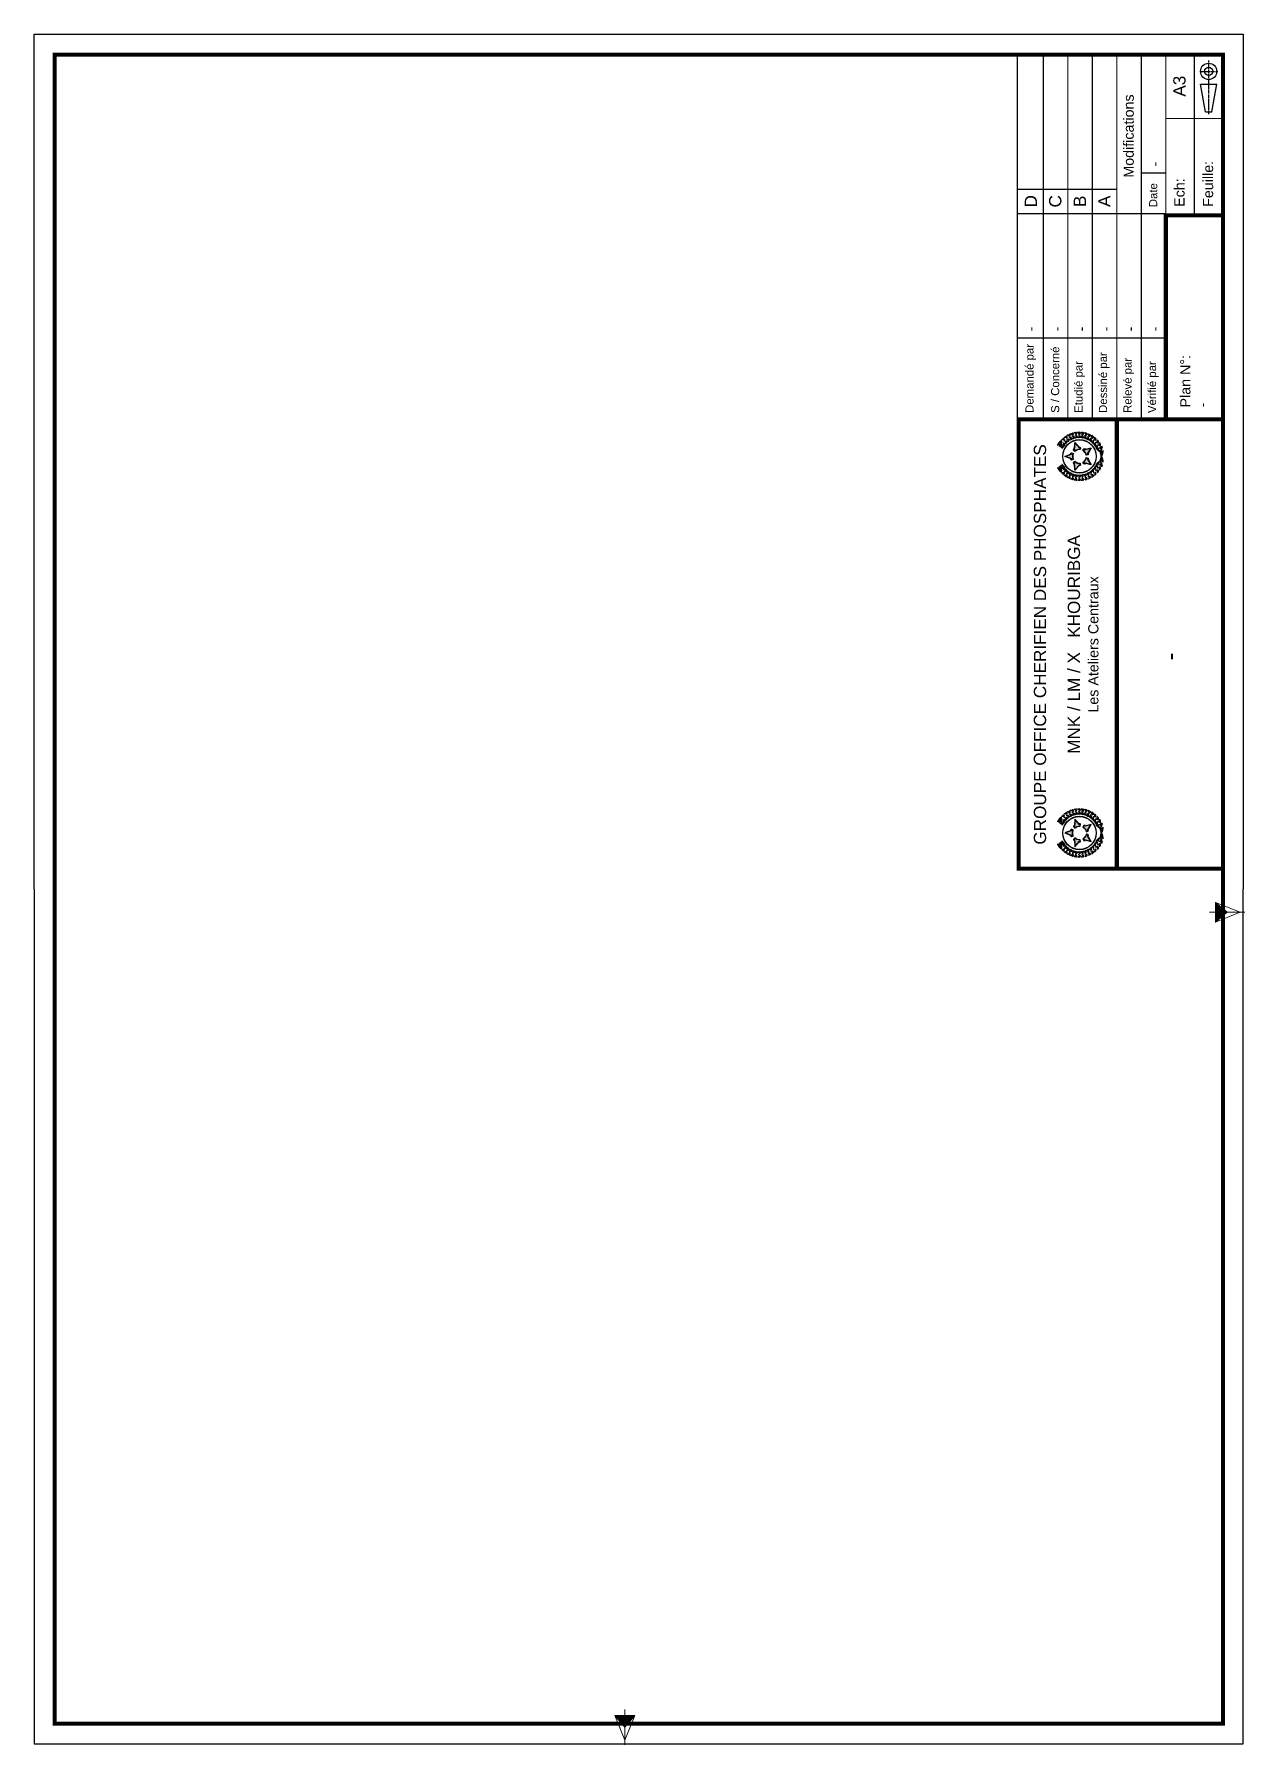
# Paper-space layout 'A3 Vertical imp' of a CAD drawing. Header units: millimetres. Extents: x 61 to 359, y -62 to 358.
import ezdxf

# ---------------------------------------------------------------- set-up
doc = ezdxf.new("R2010")
doc.units = ezdxf.units.MM
doc.header["$LTSCALE"] = 0.5
doc.linetypes.add('AXES2', pattern=[28.575, 19.05, -3.175, 3.175, -3.175])
doc.layers.add('fenêtre', color=41, linetype='Continuous', lineweight=0)
doc.layers.add('fort', color=7, linetype='Continuous', lineweight=30)
doc.layers.add('format', color=7, linetype='Continuous')
doc.styles.get("Standard").update_dxf_attribs({"font": 'BKANT.TTF'})

psp = doc.layouts.new('A3 Vertical imp')

# ---------------------------------------------------------------- texts
at = {"layer": 'format', "rotation": 90}
for s, insert, char_height, width, attachment_point in [('{\\fArial|b0|i0|c0|p34;A3}', (342.59, 343.04), 3.01, 5.4144, 4), ('{\\fArial|b0|i0|c0|p34;Modifications}', (330.12, 323.14), 2.5084, 20.4122, 4), ('{\\fArial|b0|i0|c0|p34;-}', (336.49, 325.89), 2.5, 25.7452, 4), ('{\\fArial|b0|i0|c0|p34;Feuille:}', (349.62, 315.97), 2.5084, 35.9373, 4), ('{\\fArial|b0|i0|c0|p34;Date}', (336.14, 315.89), 2, 49.2669, 4), ('{\\fArial|b0|i0|c0|p34;Ech:}', (342.59, 315.97), 2.5084, 35.9373, 4), ('{\\fArial|b0|i0|c0|p34;D}', (306.07, 317.34), 3.01, 4.4008, 5), ('{\\fArial|b0|i0|c0|p34;C}', (312.09, 317.34), 3.01, 4.4008, 5), ('{\\fArial|b0|i0|c0|p34;B}', (318.11, 317.34), 3.01, 4.4008, 5), ('{\\fArial|b0|i0|c0|p34;A}', (324.13, 317.34), 3.01, 4.4008, 5), ('{\\fArial|b0|i0|c0|p34;-}', (306.04, 285.36), 2.5, 27.8406, 4), ('{\\fArial|b0|i0|c0|p34;-}', (312.41, 285.36), 2.5, 27.8406, 4), ('{\\fArial|b0|i0|c0|p34;-}', (318.43, 285.36), 2.5, 27.8406, 4), ('{\\fArial|b0|i0|c0|p34;-}', (324.45, 285.36), 2.5, 27.8406, 4), ('{\\fArial|b0|i0|c0|p34;-}', (330.47, 285.36), 2.5, 27.8406, 4), ('{\\fArial|b0|i0|c0|p34;-}', (336.49, 285.36), 2.5, 27.8406, 4), ('{\\fArial|b0|i0|c0|p34;Demandé par}', (306.04, 265.36), 2, 49.2669, 4), ('{\\fArial|b0|i0|c0|p34;S / Concerné}', (312.06, 265.36), 2, 49.2669, 4), ('{\\fArial|b0|i0|c0|p34;\\H0.79733x;Etudié par}', (318.08, 265.36), 2.5084, 49.2669, 4), ('{\\fArial|b0|i0|c0|p34;\\H0.79733x;Dessiné par}', (324.1, 265.36), 2.5084, 49.2669, 4), ('{\\fArial|b0|i0|c0|p34;\\H0.79733x;Relevé par}', (330.12, 265.36), 2.5084, 49.2669, 4), ('{\\fArial|b0|i0|c0|p34;Vérifié par}', (336.14, 265.32), 2, 49.2669, 4), ('{\\fArial|b0|i0|c0|p34;Plan N°: \\P-}', (346.11, 266.69), 2.5084, 49.2669, 4), ('{\\fArial|b0|i0|c0|p34;GROUPE OFFICE CHERIFIEN DES PHOSPHATES}', (308.34, 208.48), 3.01, 107.9639, 5), ('{\\fArial|b0|i0|c0|p34;MNK / LM / X   KHOURIBGA\\P\\H0.83333x;Les Ateliers Centraux\\H1.2x; }', (318.93, 208.48), 3.01, 107.9639, 5), ('{\\fArial|b0|i0|c0|p34;\\H1.076x;-}', (340.3, 205.52), 3.7161, 107.9639, 5)]:
    psp.add_mtext(s, dxfattribs=dict(at, insert=insert, char_height=char_height, width=width, attachment_point=attachment_point))

# ---------------------------------------------------------------- hatches: boundary and pattern name
at = {"lineweight": 15}
h = psp.add_hatch(color=256, dxfattribs=at)
h.paths.add_polyline_path([(351.46, 140.24), (352.63, 141.23), (352.63, 142.68), (351.46, 142.68)])
h.paths.add_polyline_path([(351.46, 142.68), (352.63, 142.68), (352.63, 144.13), (351.46, 145.12)])
h.paths.add_polyline_path([(354.33, 142.68), (352.63, 144.13), (352.63, 142.68)])
h.paths.add_polyline_path([(354.33, 142.68), (352.63, 142.68), (352.63, 141.23)])
h = psp.add_hatch(color=256, dxfattribs=at)
h.paths.add_polyline_path([(208.77, -54.66), (207.78, -55.82), (206.33, -55.82), (206.33, -54.66)])
h.paths.add_polyline_path([(206.33, -54.66), (206.33, -55.82), (204.88, -55.82), (203.89, -54.66)])
h.paths.add_polyline_path([(206.33, -57.52), (204.88, -55.82), (206.33, -55.82)])
h.paths.add_polyline_path([(206.33, -57.52), (206.33, -55.82), (207.78, -55.82)])
at = {"layer": 'format'}
h = psp.add_hatch(color=256, dxfattribs=at)
h.paths.add_polyline_path([(317.21, 260.11, 0.964376), (317.14, 260.55, -0.024389), (316.69, 260.51)])
h.paths.add_polyline_path([(317.16, 260.42, -1), (317.16, 260.24, -1)], flags=16)
h.paths.add_polyline_path([(317.08, 259.97), (317, 259.86), (317.11, 259.78), (317.19, 259.89)])
h.paths.add_polyline_path([(316.9, 259.15, -0.024389), (317.34, 259.24, 0.964376), (317.27, 259.69)])
h.paths.add_polyline_path([(317.29, 259.55, -1), (317.29, 259.38, -1)], flags=16)
h = psp.add_hatch(color=256, dxfattribs=at)
h.paths.add_polyline_path([(318.02, 260.17, 0.964376), (318.02, 260.62, -0.024389), (317.58, 260.64)])
h.paths.add_polyline_path([(318.02, 260.48, -1), (318.02, 260.31, -1)], flags=16)
h.paths.add_polyline_path([(317.88, 259.86), (317.97, 259.96), (317.88, 260.05), (317.78, 259.95)])
h.paths.add_polyline_path([(318.02, 259.29, 0.964376), (318.02, 259.75), (317.58, 259.27, -0.024389)])
h.paths.add_polyline_path([(318.02, 259.61, -1), (318.02, 259.43, -1)], flags=16)
h.paths.add_polyline_path([(318.71, 259.24, 0.964376), (318.78, 259.69), (318.27, 259.29, -0.024389)])
h.paths.add_polyline_path([(318.74, 259.56, -1), (318.74, 259.38, -1)], flags=16)
h.paths.add_polyline_path([(318.76, 259.91), (318.68, 260.01), (318.57, 259.93), (318.65, 259.83)])
h.paths.add_polyline_path([(318.84, 260.11, 0.964376), (318.91, 260.55, -0.024389), (318.47, 260.64)])
h.paths.add_polyline_path([(318.87, 260.42, -1), (318.87, 260.25, -1)], flags=16)
h = psp.add_hatch(color=256, dxfattribs=at)
edge = h.paths.add_edge_path()
edge.add_arc((313.47, 258.19), 0.258, 328.9175, 477.0003, ccw=False)
edge.add_spline(control_points=[(313.7, 258.06), (313.67, 258.03), (313.61, 257.98), (313.48, 258.01), (313.33, 258.04), (313.14, 258.06), (313.05, 257.98), (313.02, 257.95)], knot_values=[0, 0, 0, 0, 0.093088, 0.215883, 0.368388, 0.585165, 0.721177, 0.721177, 0.721177, 0.721177], degree=3, periodic=0)
edge.add_arc((317.32, 254.92), 5.27, 504.8469, 511.1666)
edge.add_arc((312.68, 257.48), 0.0315, 153.8888, 320.3248, ccw=False)
edge.add_arc((318.02, 254.68), 6.06, 505.8499, 512.3199, ccw=False)
edge.add_arc((314.03, 257.38), 1.24, 482.7025, 505.3707, ccw=False)
h.paths.add_polyline_path([(313.47, 258.1, 1), (313.47, 258.28, 1)], flags=16)
h = psp.add_hatch(color=256, dxfattribs=at)
edge = h.paths.add_edge_path()
edge.add_arc((317.21, 255.2), 4.71, 149.5786, 153.4947)
edge.add_arc((313.02, 257.29), 0.0315, 150.7347, 341.8801)
edge.add_arc((316.98, 255.16), 4.47, 147.4587, 151.6874, ccw=False)
edge.add_arc((313.36, 257.44), 0.196, 67.6195, 138.1972, ccw=False)
edge.add_line((313.43, 257.62), (313.41, 257.43))
edge.add_arc((313.46, 257.41), 0.0557, 159.4038, 203.7122)
edge.add_line((313.41, 257.39), (313.22, 257.14))
edge.add_arc((313.25, 257.12), 0.0277, 143.4738, 323.4738)
edge.add_line((313.27, 257.11), (313.45, 257.36))
edge.add_arc((313.46, 257.41), 0.0557, 263.2354, 307.5438)
edge.add_line((313.5, 257.37), (313.67, 257.45))
edge.add_arc((313.51, 257.32), 0.196, -31.2496, 39.3281, ccw=False)
edge.add_arc((310.28, 260.12), 4.47, 315.2602, 319.4889, ccw=False)
edge.add_arc((313.48, 256.95), 0.0315, 125.0675, 316.2129)
edge.add_arc((310.26, 260.35), 4.71, 313.4529, 317.369)
edge.add_arc((313.69, 257.19), 0.0502, 317.369, 342.1116)
edge.add_arc((313.15, 257.37), 0.62, 342.1116, 382.7698)
edge.add_arc((313.57, 257.56), 0.15, 16.9371, 90.0105)
edge.add_arc((313.51, 257.1), 0.62, 84.1778, 124.836)
edge.add_arc((313.19, 257.56), 0.0502, 124.836, 149.5786)
edge = h.paths.add_edge_path(flags=16)
edge.add_arc((313.48, 257.43), 0.0205, 233.4738, 313.7888)
edge.add_line((313.49, 257.42), (313.62, 257.48))
edge.add_arc((313.6, 257.52), 0.0502, 294.4965, 315.7241)
edge.add_arc((313.57, 257.56), 0.0958, 315.7241, 513.2528)
edge.add_arc((313.52, 257.58), 0.0401, 153.2528, 172.4511)
edge.add_line((313.48, 257.59), (313.46, 257.44))
edge.add_arc((313.48, 257.43), 0.0205, 153.1588, 233.4738)
edge = h.paths.add_edge_path(flags=16)
edge.add_arc((313.61, 257.52), 0.0401, 294.4965, 313.6947)
h = psp.add_hatch(color=256, dxfattribs=at)
h.paths.add_polyline_path([(313.64, 258.74), (314.29, 258.7, 0.964376), (313.98, 259.03, -0.024389)])
h.paths.add_polyline_path([(314.13, 258.95, -1), (314.13, 258.78, -1)], flags=16)
h.paths.add_polyline_path([(314.39, 258.38), (314.39, 258.51), (314.26, 258.51), (314.26, 258.38)])
h.paths.add_polyline_path([(314.57, 257.74, -0.024389), (314.88, 258.06, 0.964376), (314.58, 258.39)])
h.paths.add_polyline_path([(314.72, 258.31, -1), (314.72, 258.14, -1)], flags=16)
h.paths.add_polyline_path([(314.93, 259.21, 0.964376), (314.68, 259.59, -0.024389), (314.29, 259.35)])
h.paths.add_polyline_path([(314.8, 259.48, -1), (314.8, 259.31, -1)], flags=16)
h.paths.add_polyline_path([(314.88, 259.03), (314.85, 258.9), (314.98, 258.88), (315.01, 259.01)])
h.paths.add_polyline_path([(315.06, 258.22, -0.024389), (315.42, 258.49, 0.964376), (315.17, 258.87)])
h.paths.add_polyline_path([(315.29, 258.76, -1), (315.29, 258.59, -1)], flags=16)
h = psp.add_hatch(color=256, dxfattribs=at)
edge = h.paths.add_edge_path()
edge.add_arc((314.2, 257.65), 0.258, 335.5472, 498.0301)
edge.add_spline(control_points=[(314.01, 257.82), (314, 257.79), (313.96, 257.72), (314.02, 257.6), (314.11, 257.47), (314.17, 257.3), (314.13, 257.19), (314.11, 257.14)], knot_values=[0, 0, 0, 0, 0.093088, 0.215883, 0.368388, 0.585165, 0.721177, 0.721177, 0.721177, 0.721177], degree=3, periodic=0)
edge.add_arc((309.95, 260.38), 5.27, 315.781, 322.1007, ccw=False)
edge.add_arc((313.75, 256.69), 0.0315, 146.6228, 313.0588)
edge.add_arc((309.51, 260.98), 6.06, 314.6277, 321.0977)
edge.add_arc((313.26, 257.94), 1.24, 321.5768, 341.2495)
h.paths.add_polyline_path([(314.2, 257.74, -1), (314.2, 257.56, -1)], flags=16)
h = psp.add_hatch(color=256, dxfattribs=at)
edge = h.paths.add_edge_path(flags=16)
edge.add_arc((318.02, 254.68), 4.07, 0, 360)
edge = h.paths.add_edge_path()
edge.add_arc((318.02, 254.68), 4.12, 0, 360)
h = psp.add_hatch(color=256, dxfattribs=at)
h.paths.add_polyline_path([(314.59, 254.68), (316.11, 255.3), (315.89, 255.4), (316.09, 255.52), (316.45, 255.35, 0.205947), (316.45, 254), (316.09, 253.83), (315.89, 253.95), (316.11, 254.05)])
h.paths.add_polyline_path([(316.96, 251.41), (316.84, 253.04), (316.68, 252.87), (316.62, 253.1), (316.89, 253.39, 0.205947), (318.18, 252.97), (318.23, 252.57), (318.05, 252.42), (318.02, 252.66)])
h.paths.add_polyline_path([(319.21, 253.05), (319.33, 252.84), (319.09, 252.86), (318.9, 253.2, 0.205947), (319.7, 254.3), (320.09, 254.22), (320.17, 254.01), (319.94, 254.05), (320.8, 252.66)])
h.paths.add_polyline_path([(319.7, 255.05, 0.205947), (318.9, 256.15), (319.09, 256.5), (319.33, 256.51), (319.21, 256.31), (320.8, 256.69), (319.94, 255.3), (320.17, 255.35), (320.09, 255.13)])
h.paths.add_polyline_path([(316.89, 255.97), (316.62, 256.26), (316.68, 256.48), (316.84, 256.31), (316.96, 257.94), (318.02, 256.69), (318.05, 256.93), (318.23, 256.78), (318.18, 256.38, 0.205947)])
h = psp.add_hatch(color=256, dxfattribs=at)
h.paths.add_polyline_path([(315.03, 259.86), (315.64, 259.62, 0.964376), (315.45, 260.03, -0.024389)])
h.paths.add_polyline_path([(315.54, 259.91, -1), (315.54, 259.74, -1)], flags=16)
h.paths.add_polyline_path([(315.69, 259.41), (315.56, 259.45), (315.52, 259.33), (315.64, 259.29)])
h.paths.add_polyline_path([(316.02, 258.84, 0.964376), (315.82, 259.25), (315.63, 258.62, -0.024389)])
h.paths.add_polyline_path([(315.92, 259.12, -1), (315.92, 258.95, -1)], flags=16)
h.paths.add_polyline_path([(315.84, 260.25), (316.41, 259.92, 0.964376), (316.27, 260.36, -0.024389)])
h.paths.add_polyline_path([(316.33, 260.23, -1), (316.33, 260.05, -1)], flags=16)
h.paths.add_polyline_path([(316.3, 259.77), (316.24, 259.65), (316.36, 259.59), (316.42, 259.71)])
h.paths.add_polyline_path([(316.24, 258.94, -0.024389), (316.66, 259.09, 0.964376), (316.53, 259.52)])
h.paths.add_polyline_path([(316.59, 259.39, -1), (316.59, 259.22, -1)], flags=16)
h = psp.add_hatch(color=256, dxfattribs=at)
h.paths.add_polyline_path([(316.92, 258.07), (316.8, 256.43), (316.65, 256.58), (316.57, 256.24), (316.89, 255.89, -0.22124), (318.23, 256.33), (318.28, 256.8), (318.01, 257.03), (317.99, 256.81)])
h.paths.add_polyline_path([(318.02, 256.69), (318.05, 256.93), (318.23, 256.78), (318.18, 256.38, 0.205947), (316.89, 255.97), (316.62, 256.26), (316.68, 256.48), (316.84, 256.31), (316.96, 257.94)], flags=16)
h = psp.add_hatch(color=256, dxfattribs=at)
h.paths.add_polyline_path([(320.26, 255.41), (320.05, 255.37), (320.91, 256.77), (319.31, 256.38), (319.42, 256.57), (319.06, 256.55), (318.83, 256.13, -0.22124), (319.66, 255), (320.12, 255.09)])
h.paths.add_polyline_path([(320.17, 255.35), (319.94, 255.3), (320.8, 256.69), (319.21, 256.31), (319.33, 256.51), (319.09, 256.5), (318.9, 256.15, -0.205947), (319.7, 255.05), (320.09, 255.13)], flags=16)
h = psp.add_hatch(color=256, dxfattribs=at)
h.paths.add_polyline_path([(319.64, 259.92, 0.964376), (319.78, 260.36, -0.024389), (319.35, 260.51)])
h.paths.add_polyline_path([(319.7, 260.23, -1), (319.7, 260.06, -1)], flags=16)
h.paths.add_polyline_path([(319.35, 259.79), (319.42, 259.67), (319.53, 259.74), (319.47, 259.85)])
h.paths.add_polyline_path([(318.95, 259.2, -0.024389), (319.39, 259.09, 0.964376), (319.52, 259.52)])
h.paths.add_polyline_path([(319.45, 259.4, -1), (319.45, 259.22, -1)], flags=16)
h.paths.add_polyline_path([(320.03, 258.84, 0.964376), (320.23, 259.25), (319.61, 259.01, -0.024389)])
h.paths.add_polyline_path([(320.12, 259.13, 1), (320.12, 258.96, 1)], flags=16)
h.paths.add_polyline_path([(320.41, 259.62, 0.964376), (320.6, 260.03, -0.024389), (320.21, 260.25)])
h.paths.add_polyline_path([(320.5, 259.92, -1), (320.5, 259.74, -1)], flags=16)
h.paths.add_polyline_path([(320.22, 259.58), (320.1, 259.54), (320.14, 259.41), (320.27, 259.46)])
h = psp.add_hatch(color=256, dxfattribs=at)
h.paths.add_polyline_path([(320.63, 258.49, 0.964376), (320.88, 258.87), (320.24, 258.73, -0.024389)])
h.paths.add_polyline_path([(320.75, 258.77, -1), (320.75, 258.6, -1)], flags=16)
h.paths.add_polyline_path([(320.8, 259.17), (320.83, 259.04), (320.96, 259.07), (320.93, 259.2)])
h.paths.add_polyline_path([(321.12, 259.21, 0.964376), (321.37, 259.59, -0.024389), (321.01, 259.86)])
h.paths.add_polyline_path([(321.24, 259.32, -1), (321.24, 259.49, -1)], flags=16)
h.paths.add_polyline_path([(321.75, 259.36), (321.76, 258.7, 0.964376), (322.07, 259.03, -0.024389)])
h.paths.add_polyline_path([(321.91, 258.79, -1), (321.91, 258.96, -1)], flags=16)
h.paths.add_polyline_path([(321.58, 258.58), (321.57, 258.72), (321.44, 258.71), (321.45, 258.58)])
h.paths.add_polyline_path([(321.17, 258.06, 0.964376), (321.47, 258.39), (320.82, 258.35, -0.024389)])
h.paths.add_polyline_path([(321.31, 258.32, -1), (321.31, 258.15, -1)], flags=16)
h.paths.add_polyline_path([(321.34, 257.89, -0.024389), (321.64, 257.56, 0.964376), (321.99, 257.84)])
h.paths.add_polyline_path([(321.81, 257.79, -1), (321.81, 257.62, -1)], flags=16)
h.paths.add_polyline_path([(322.12, 258.01), (322.13, 258.14), (322, 258.15), (321.99, 258.02)])
h.paths.add_polyline_path([(322.32, 258.1, 0.964376), (322.67, 258.38, -0.024389), (322.41, 258.75)])
h.paths.add_polyline_path([(322.49, 258.16, -1), (322.49, 258.34, -1)], flags=16)
h.paths.add_polyline_path([(322.6, 257.49), (322.48, 257.52), (322.44, 257.39), (322.57, 257.36)])
h.paths.add_polyline_path([(322.02, 256.99, 0.964376), (322.42, 257.21), (321.78, 257.36, -0.024389)])
h.paths.add_polyline_path([(322.22, 257.19, -1), (322.22, 257.02, -1)], flags=16)
h.paths.add_polyline_path([(323.17, 257.65, -0.024389), (322.97, 258.05), (322.78, 257.42, 0.964376)])
h.paths.add_polyline_path([(322.97, 257.63, -1), (322.97, 257.46, -1)], flags=16)
h.paths.add_polyline_path([(322.92, 256.65), (322.97, 256.78), (322.85, 256.83), (322.8, 256.71)])
h = psp.add_hatch(color=256, dxfattribs=at)
h.paths.add_polyline_path([(322.56, 256.23, -0.337357), (322.32, 256.36, 0.024389), (322.14, 256.77), (322.75, 256.53, -0.473101)])
h.paths.add_polyline_path([(322.62, 256.45, -1), (322.44, 256.45, -1)], flags=16)
h.paths.add_polyline_path([(323.56, 256.85, -0.470085), (323.38, 256.55, -0.340107), (323.14, 256.68), (323.41, 257.27, 0.024389)])
h.paths.add_polyline_path([(323.43, 256.77, -1), (323.26, 256.77, -1)], flags=16)
for points in [[(323.11, 256.01, 0.39618), (323.47, 256.59, -0.11456), (323.38, 256.55, -0.799068), (322.66, 256.27, -0.11456), (322.56, 256.23, 0.331621)], [(322.56, 253.12, -0.11456), (322.66, 253.09, -0.799068), (323.38, 252.8, -0.11456), (323.47, 252.77, 0.39618), (323.11, 253.34, 0.331621)], [(323.37, 254.75, -0.000158), (323.36, 254.68), (323.44, 254.68, 0.000158), (323.46, 254.75, 0.227057), (323.81, 256.12, 0.270244)], [(323.37, 254.61, 0.000158), (323.36, 254.68), (323.44, 254.68, -0.000158), (323.46, 254.61, -0.227057), (323.81, 253.23, -0.270244)], [(322.56, 163.72, 0.11456), (322.66, 163.76, 0.799068), (323.38, 164.04, 0.11456), (323.47, 164.08, -0.39618), (323.11, 163.5, -0.331621)], [(323.11, 160.83, -0.39618), (323.47, 160.25, 0.11456), (323.38, 160.29, 0.799068), (322.66, 160.57, 0.11456), (322.56, 160.61, -0.331621)], [(323.37, 162.24, -0.000158), (323.36, 162.16), (323.44, 162.16, 0.000158), (323.46, 162.24, 0.227057), (323.81, 163.61, 0.270244)], [(323.37, 162.09, 0.000158), (323.36, 162.16), (323.44, 162.16, -0.000158), (323.46, 162.09, -0.227057), (323.81, 160.72, -0.270244)]]:
    psp.add_hatch(color=256, dxfattribs=at).paths.add_polyline_path(points)
h = psp.add_hatch(color=256, dxfattribs=at)
edge = h.paths.add_edge_path()
edge.add_arc((317.21, 254.15), 4.71, 206.5053, 210.4214)
edge.add_arc((313.19, 251.79), 0.0502, 210.4214, 235.164)
edge.add_arc((313.51, 252.25), 0.62, 235.164, 275.8222)
edge.add_arc((313.57, 251.79), 0.15, 269.9895, 343.0629)
edge.add_arc((313.15, 251.98), 0.62, 337.2302, 377.8884)
edge.add_arc((313.69, 252.16), 0.0502, 17.8884, 42.631)
edge.add_arc((310.26, 249), 4.71, 42.631, 46.5471)
edge.add_arc((313.48, 252.4), 0.0315, 43.7871, 234.9325)
edge.add_arc((310.28, 249.23), 4.47, 40.5111, 44.7398, ccw=False)
edge.add_arc((313.51, 252.03), 0.196, -39.3281, 31.2496, ccw=False)
edge.add_line((313.67, 251.91), (313.5, 251.98))
edge.add_arc((313.46, 251.94), 0.0557, 52.4562, 96.7646)
edge.add_line((313.45, 252), (313.27, 252.25))
edge.add_arc((313.25, 252.23), 0.0277, 36.5262, 216.5262)
edge.add_line((313.22, 252.21), (313.41, 251.96))
edge.add_arc((313.46, 251.94), 0.0557, 156.2878, 200.5962)
edge.add_line((313.41, 251.92), (313.43, 251.74))
edge.add_arc((313.36, 251.92), 0.196, 221.8028, 292.3805, ccw=False)
edge.add_arc((316.98, 254.19), 4.47, 208.3126, 212.5413, ccw=False)
edge.add_arc((313.02, 252.06), 0.0315, 18.1199, 209.2653)
edge = h.paths.add_edge_path(flags=16)
edge.add_arc((313.48, 251.92), 0.0205, 46.2112, 126.5262)
edge.add_arc((313.48, 251.92), 0.0205, 126.5262, 206.8412)
edge.add_line((313.46, 251.91), (313.48, 251.77))
edge.add_arc((313.52, 251.77), 0.0401, 187.5489, 206.7472)
edge.add_arc((313.57, 251.8), 0.0958, 206.7472, 404.2759)
edge.add_arc((313.6, 251.83), 0.0502, 44.2759, 65.5035)
edge.add_line((313.62, 251.87), (313.49, 251.93))
edge = h.paths.add_edge_path(flags=16)
edge.add_arc((313.61, 251.84), 0.0401, 46.3053, 65.5035)
h = psp.add_hatch(color=256, dxfattribs=at)
edge = h.paths.add_edge_path()
edge.add_arc((309.51, 248.37), 6.06, 398.9023, 405.3723)
edge.add_arc((313.75, 252.67), 0.0315, 406.9412, 573.3772)
edge.add_arc((309.95, 248.97), 5.27, 397.8993, 404.219, ccw=False)
edge.add_spline(control_points=[(314.11, 252.21), (314.13, 252.17), (314.17, 252.06), (314.11, 251.88), (314.02, 251.75), (313.96, 251.63), (314, 251.56), (314.01, 251.53)], knot_values=[0, 0, 0, 0, 0.136012, 0.352789, 0.505294, 0.628089, 0.721177, 0.721177, 0.721177, 0.721177], degree=3, periodic=0)
edge.add_arc((314.2, 251.7), 0.258, 221.9699, 384.4528)
edge.add_arc((313.26, 251.41), 1.24, 378.7505, 398.4232)
h.paths.add_polyline_path([(314.2, 251.61, -1), (314.2, 251.79, -1)], flags=16)
h = psp.add_hatch(color=256, dxfattribs=at)
h.paths.add_polyline_path([(315.79, 255.39), (315.98, 255.3), (314.46, 254.68), (315.98, 254.05), (315.79, 253.96), (316.09, 253.77), (316.52, 253.97, -0.22124), (316.52, 255.38), (316.09, 255.58)])
h.paths.add_polyline_path([(315.89, 255.4), (316.11, 255.3), (314.59, 254.68), (316.11, 254.05), (315.89, 253.95), (316.09, 253.83), (316.45, 254, -0.205947), (316.45, 255.35), (316.09, 255.52)], flags=16)
h = psp.add_hatch(color=256, dxfattribs=at)
h.paths.add_polyline_path([(316.65, 252.77), (316.8, 252.93), (316.92, 251.28), (317.99, 252.54), (318.01, 252.33), (318.28, 252.55), (318.23, 253.02, -0.22124), (316.89, 253.46), (316.57, 253.11)])
h.paths.add_polyline_path([(316.68, 252.87), (316.84, 253.04), (316.96, 251.41), (318.02, 252.66), (318.05, 252.42), (318.23, 252.57), (318.18, 252.97, -0.205947), (316.89, 253.39), (316.62, 253.1)], flags=16)
h = psp.add_hatch(color=256, dxfattribs=at)
h.paths.add_polyline_path([(319.42, 252.78), (319.31, 252.97), (320.91, 252.58), (320.05, 253.98), (320.26, 253.94), (320.12, 254.27), (319.66, 254.36, -0.22124), (318.83, 253.22), (319.06, 252.81)])
h.paths.add_polyline_path([(319.33, 252.84), (319.21, 253.05), (320.8, 252.66), (319.94, 254.05), (320.17, 254.01), (320.09, 254.22), (319.7, 254.3, -0.205947), (318.9, 253.2), (319.09, 252.86)], flags=16)
h = psp.add_hatch(color=256, dxfattribs=at)
h.paths.add_polyline_path([(320.24, 250.62), (320.88, 250.49, 0.964376), (320.63, 250.86, -0.024389)])
h.paths.add_polyline_path([(320.75, 250.76, -1), (320.75, 250.58, -1)], flags=16)
h.paths.add_polyline_path([(320.93, 250.15), (320.96, 250.28), (320.83, 250.31), (320.8, 250.18)])
h.paths.add_polyline_path([(321.01, 249.49, -0.024389), (321.37, 249.76, 0.964376), (321.12, 250.14)])
h.paths.add_polyline_path([(321.24, 250.03, -1), (321.24, 249.86, -1)], flags=16)
h.paths.add_polyline_path([(322.07, 250.32, 0.964376), (321.76, 250.65), (321.75, 250, -0.024389)])
h.paths.add_polyline_path([(321.91, 250.57, -1), (321.91, 250.39, -1)], flags=16)
h.paths.add_polyline_path([(321.45, 250.78), (321.44, 250.64), (321.57, 250.64), (321.58, 250.77)])
h.paths.add_polyline_path([(320.82, 251), (321.47, 250.96, 0.964376), (321.17, 251.29, -0.024389)])
h.paths.add_polyline_path([(321.31, 251.21, -1), (321.31, 251.03, -1)], flags=16)
h.paths.add_polyline_path([(321.99, 251.51, 0.964376), (321.64, 251.8, -0.024389), (321.34, 251.46)])
h.paths.add_polyline_path([(321.81, 251.74, -1), (321.81, 251.56, -1)], flags=16)
h.paths.add_polyline_path([(321.99, 251.33), (322, 251.2), (322.13, 251.21), (322.12, 251.34)])
h.paths.add_polyline_path([(322.41, 250.6, -0.024389), (322.67, 250.97, 0.964376), (322.32, 251.25)])
h.paths.add_polyline_path([(322.49, 251.19, -1), (322.49, 251.02, -1)], flags=16)
h.paths.add_polyline_path([(322.57, 251.99), (322.44, 251.96), (322.48, 251.83), (322.6, 251.86)])
h.paths.add_polyline_path([(321.78, 251.99), (322.42, 252.14, 0.964376), (322.02, 252.37, -0.024389)])
h.paths.add_polyline_path([(322.22, 252.33, -1), (322.22, 252.16, -1)], flags=16)
h.paths.add_polyline_path([(322.78, 251.93), (322.97, 251.3, -0.024389), (323.17, 251.7, 0.964376)])
h.paths.add_polyline_path([(322.97, 251.9, -1), (322.97, 251.72, -1)], flags=16)
h.paths.add_polyline_path([(322.8, 252.65), (322.85, 252.52), (322.97, 252.58), (322.92, 252.7)])
h = psp.add_hatch(color=256, dxfattribs=at)
h.paths.add_polyline_path([(322.56, 253.12, -0.473101), (322.75, 252.82), (322.14, 252.58, 0.024389), (322.32, 252.99, -0.337357)])
h.paths.add_polyline_path([(322.53, 252.81, 1), (322.53, 252.99, 1)], flags=16)
h.paths.add_polyline_path([(323.38, 252.8, -0.470085), (323.56, 252.5, 0.024389), (323.41, 252.08), (323.14, 252.67, -0.340107)])
h.paths.add_polyline_path([(323.35, 252.49, -1), (323.35, 252.67, -1)], flags=16)
h = psp.add_hatch(color=256, dxfattribs=at)
edge = h.paths.add_edge_path()
edge.add_ellipse((323.2, 255.84), major_axis=(-0.188, -0.059), ratio=0.608909, start_angle=96.0363, end_angle=280.3162, ccw=False)
edge.add_ellipse((323.2, 255.84), major_axis=(-0.188, -0.059), ratio=0.608909, start_angle=-79.6838, end_angle=96.0363, ccw=False)
h = psp.add_hatch(color=256, dxfattribs=at)
edge = h.paths.add_edge_path()
edge.add_ellipse((323.2, 253.51), major_axis=(-0.188, 0.059), ratio=0.608909, start_angle=263.9637, end_angle=439.6838, ccw=False)
edge.add_ellipse((323.2, 253.51), major_axis=(-0.188, 0.059), ratio=0.608909, start_angle=79.6838, end_angle=263.9637, ccw=False)
h = psp.add_hatch(color=256, dxfattribs=at)
edge = h.paths.add_edge_path()
edge.add_arc((212.1, 234.92), 113, 370.7223, 370.7571, ccw=False)
edge.add_ellipse((323.2, 255.84), major_axis=(-0.188, -0.059), ratio=0.608909, start_angle=255.5131, end_angle=280.3162, ccw=False)
edge.add_arc((212.2, 235.03), 112.97, 370.6813, 370.7189)
edge.add_arc((322.99, 256.49), 0.497, 284.8968, 294.7408, ccw=False)
h = psp.add_hatch(color=256, dxfattribs=at)
edge = h.paths.add_edge_path()
edge.add_ellipse((323.2, 253.51), major_axis=(-0.188, 0.059), ratio=0.608909, start_angle=79.6838, end_angle=104.4869, ccw=False)
edge.add_arc((212.1, 274.43), 113, 349.2429, 349.2777, ccw=False)
edge.add_arc((322.99, 252.86), 0.497, 425.2592, 435.1032, ccw=False)
edge.add_arc((212.2, 274.32), 112.97, 349.2811, 349.3187)
h = psp.add_hatch(color=256, dxfattribs=at)
edge = h.paths.add_edge_path()
edge.add_ellipse((323.2, 255.84), major_axis=(-0.188, -0.059), ratio=0.608909, start_angle=71.2847, end_angle=96.0363)
edge.add_arc((212.2, 235.03), 112.97, 370.0167, 370.5611, ccw=False)
edge.add_line((323.44, 254.68), (323.36, 254.68))
edge.add_arc((212.1, 234.92), 113, 370.07, 370.604)
h = psp.add_hatch(color=256, dxfattribs=at)
edge = h.paths.add_edge_path()
edge.add_ellipse((323.2, 253.51), major_axis=(-0.188, 0.059), ratio=0.608909, start_angle=263.9637, end_angle=288.7153, ccw=False)
edge.add_arc((212.2, 274.32), 112.97, 349.4389, 349.9833)
edge.add_line((323.44, 254.68), (323.36, 254.68))
edge.add_arc((212.1, 274.43), 113, 349.396, 349.93, ccw=False)
h = psp.add_hatch(color=256, dxfattribs=at)
edge = h.paths.add_edge_path()
edge.add_arc((318.02, 254.68), 6.06, 567.6801, 574.1501, ccw=False)
edge.add_arc((312.68, 251.87), 0.0315, 399.6752, 566.1112, ccw=False)
edge.add_arc((317.32, 254.43), 5.27, 568.8334, 575.1531)
edge.add_spline(control_points=[(313.02, 251.4), (313.05, 251.37), (313.14, 251.29), (313.33, 251.31), (313.48, 251.35), (313.61, 251.37), (313.67, 251.32), (313.7, 251.3)], knot_values=[0, 0, 0, 0, 0.136012, 0.352789, 0.505294, 0.628089, 0.721177, 0.721177, 0.721177, 0.721177], degree=3, periodic=0)
edge.add_arc((313.47, 251.16), 0.258, 242.9997, 391.0825, ccw=False)
edge.add_arc((314.03, 251.98), 1.24, 574.6293, 597.2975, ccw=False)
h.paths.add_polyline_path([(313.47, 251.08, 1), (313.47, 251.25, 1)], flags=16)
h = psp.add_hatch(color=256, dxfattribs=at)
h.paths.add_polyline_path([(313.98, 250.32, 0.964376), (314.29, 250.65), (313.64, 250.61, -0.024389)])
h.paths.add_polyline_path([(314.13, 250.58, -1), (314.13, 250.4, -1)], flags=16)
h.paths.add_polyline_path([(314.26, 250.97), (314.26, 250.84), (314.39, 250.84), (314.39, 250.97)])
h.paths.add_polyline_path([(314.58, 250.96, 0.964376), (314.88, 251.29, -0.024389), (314.57, 251.61)])
h.paths.add_polyline_path([(314.72, 251.22, -1), (314.72, 251.04, -1)], flags=16)
h.paths.add_polyline_path([(314.29, 250, -0.024389), (314.68, 249.76, 0.964376), (314.93, 250.14)])
h.paths.add_polyline_path([(314.8, 250.04, -1), (314.8, 249.87, -1)], flags=16)
h.paths.add_polyline_path([(315.01, 250.34), (314.98, 250.47), (314.85, 250.45), (314.88, 250.32)])
h.paths.add_polyline_path([(315.17, 250.49, 0.964376), (315.42, 250.86, -0.024389), (315.06, 251.13)])
h.paths.add_polyline_path([(315.29, 250.76, -1), (315.29, 250.59, -1)], flags=16)
h = psp.add_hatch(color=256, dxfattribs=at)
h.paths.add_polyline_path([(315.45, 249.32, 0.964376), (315.64, 249.73), (315.03, 249.5, -0.024389)])
h.paths.add_polyline_path([(315.54, 249.61, -1), (315.54, 249.44, -1)], flags=16)
h.paths.add_polyline_path([(315.64, 250.07), (315.52, 250.02), (315.56, 249.9), (315.69, 249.94)])
h.paths.add_polyline_path([(315.63, 250.73), (315.82, 250.11, 0.964376), (316.02, 250.52, -0.024389)])
h.paths.add_polyline_path([(315.92, 250.4, -1), (315.92, 250.23, -1)], flags=16)
h.paths.add_polyline_path([(316.27, 249, 0.964376), (316.41, 249.43), (315.84, 249.11, -0.024389)])
h.paths.add_polyline_path([(316.33, 249.3, -1), (316.33, 249.13, -1)], flags=16)
h.paths.add_polyline_path([(316.42, 249.64), (316.36, 249.76), (316.24, 249.7), (316.3, 249.58)])
h.paths.add_polyline_path([(316.53, 249.83, 0.964376), (316.66, 250.26, -0.024389), (316.24, 250.42)])
h.paths.add_polyline_path([(316.59, 250.14, -1), (316.59, 249.96, -1)], flags=16)
h = psp.add_hatch(color=256, dxfattribs=at)
h.paths.add_polyline_path([(316.69, 248.84, -0.024389), (317.14, 248.8, 0.964376), (317.21, 249.25)])
h.paths.add_polyline_path([(317.16, 249.11, -1), (317.16, 248.94, -1)], flags=16)
h.paths.add_polyline_path([(317.19, 249.46), (317.11, 249.57), (317, 249.49), (317.08, 249.38)])
h.paths.add_polyline_path([(317.27, 249.66, 0.964376), (317.34, 250.11, -0.024389), (316.9, 250.2)])
h.paths.add_polyline_path([(317.29, 249.97, -1), (317.29, 249.8, -1)], flags=16)
h = psp.add_hatch(color=256, dxfattribs=at)
h.paths.add_polyline_path([(317.58, 248.71, -0.024389), (318.02, 248.73, 0.964376), (318.02, 249.18)])
h.paths.add_polyline_path([(318.02, 249.04, -1), (318.02, 248.87, -1)], flags=16)
h.paths.add_polyline_path([(317.78, 249.4), (317.88, 249.3), (317.97, 249.39), (317.88, 249.49)])
h.paths.add_polyline_path([(317.58, 250.08), (318.02, 249.61, 0.964376), (318.02, 250.06, -0.024389)])
h.paths.add_polyline_path([(318.02, 249.92, -1), (318.02, 249.74, -1)], flags=16)
h.paths.add_polyline_path([(318.27, 250.06), (318.78, 249.66, 0.964376), (318.71, 250.11, -0.024389)])
h.paths.add_polyline_path([(318.74, 249.97, -1), (318.74, 249.8, -1)], flags=16)
h.paths.add_polyline_path([(318.65, 249.53), (318.57, 249.42), (318.68, 249.34), (318.76, 249.45)])
h.paths.add_polyline_path([(318.47, 248.71, -0.024389), (318.91, 248.8, 0.964376), (318.84, 249.25)])
h.paths.add_polyline_path([(318.87, 249.11, -1), (318.87, 248.93, -1)], flags=16)
h = psp.add_hatch(color=256, dxfattribs=at)
h.paths.add_polyline_path([(319.35, 248.84, -0.024389), (319.78, 249, 0.964376), (319.64, 249.43)])
h.paths.add_polyline_path([(319.7, 249.3, -1), (319.7, 249.12, -1)], flags=16)
h.paths.add_polyline_path([(319.47, 249.5), (319.53, 249.61), (319.42, 249.68), (319.35, 249.56)])
h.paths.add_polyline_path([(319.52, 249.83, 0.964376), (319.39, 250.26, -0.024389), (318.95, 250.15)])
h.paths.add_polyline_path([(319.45, 250.13, -1), (319.45, 249.96, -1)], flags=16)
h.paths.add_polyline_path([(319.61, 250.34), (320.23, 250.11, 0.964376), (320.03, 250.52, -0.024389)])
h.paths.add_polyline_path([(320.12, 250.39, 1), (320.12, 250.22, 1)], flags=16)
h.paths.add_polyline_path([(320.21, 249.11, -0.024389), (320.6, 249.32, 0.964376), (320.41, 249.73)])
h.paths.add_polyline_path([(320.5, 249.61, -1), (320.5, 249.43, -1)], flags=16)
h.paths.add_polyline_path([(320.27, 249.9), (320.14, 249.94), (320.1, 249.82), (320.22, 249.77)])
h = psp.add_hatch(color=256, dxfattribs=at)
h.paths.add_polyline_path([(317.58, 168.13, 0.024389), (318.02, 168.11, -0.964376), (318.02, 167.66)])
h.paths.add_polyline_path([(318.02, 167.8, 1), (318.02, 167.97, 1)], flags=16)
h.paths.add_polyline_path([(317.78, 167.44), (317.88, 167.54), (317.97, 167.45), (317.88, 167.35)])
h.paths.add_polyline_path([(317.58, 166.76), (318.02, 167.24, -0.964376), (318.02, 166.78, 0.024389)])
h.paths.add_polyline_path([(318.02, 166.92, 1), (318.02, 167.1, 1)], flags=16)
h.paths.add_polyline_path([(318.27, 166.78), (318.78, 167.18, -0.964376), (318.71, 166.73, 0.024389)])
h.paths.add_polyline_path([(318.74, 166.87, 1), (318.74, 167.04, 1)], flags=16)
h.paths.add_polyline_path([(318.65, 167.31), (318.57, 167.42), (318.68, 167.5), (318.76, 167.39)])
h.paths.add_polyline_path([(318.47, 168.13, 0.024389), (318.91, 168.04, -0.964376), (318.84, 167.6)])
h.paths.add_polyline_path([(318.87, 167.73, 1), (318.87, 167.91, 1)], flags=16)
h = psp.add_hatch(color=256, dxfattribs=at)
edge = h.paths.add_edge_path()
edge.add_arc((318.02, 162.16), 6.06, 145.8499, 152.3199)
edge.add_arc((312.68, 164.97), 0.0315, 153.8888, 320.3248)
edge.add_arc((317.32, 162.41), 5.27, 144.8469, 151.1666, ccw=False)
edge.add_spline(control_points=[(313.02, 165.44), (313.05, 165.47), (313.14, 165.55), (313.33, 165.53), (313.48, 165.49), (313.61, 165.47), (313.67, 165.52), (313.7, 165.54)], knot_values=[0, 0, 0, 0, 0.136012, 0.352789, 0.505294, 0.628089, 0.721177, 0.721177, 0.721177, 0.721177], degree=3, periodic=0)
edge.add_arc((313.47, 165.68), 0.258, 328.9175, 477.0003)
edge.add_arc((314.03, 164.86), 1.24, 122.7025, 145.3707)
h.paths.add_polyline_path([(313.47, 165.76, -1), (313.47, 165.59, -1)], flags=16)
h = psp.add_hatch(color=256, dxfattribs=at)
edge = h.paths.add_edge_path()
edge.add_arc((317.21, 162.69), 4.71, 149.5786, 153.4947)
edge.add_arc((313.02, 164.78), 0.0315, 150.7347, 341.8801)
edge.add_arc((316.98, 162.65), 4.47, 147.4587, 151.6874, ccw=False)
edge.add_arc((313.36, 164.92), 0.196, 67.6195, 138.1972, ccw=False)
edge.add_line((313.43, 165.11), (313.41, 164.92))
edge.add_arc((313.46, 164.9), 0.0557, 159.4038, 203.7122)
edge.add_line((313.41, 164.88), (313.22, 164.63))
edge.add_arc((313.25, 164.61), 0.0277, 143.4738, 323.4738)
edge.add_line((313.27, 164.59), (313.45, 164.85))
edge.add_arc((313.46, 164.9), 0.0557, 263.2354, 307.5438)
edge.add_line((313.5, 164.86), (313.67, 164.93))
edge.add_arc((313.51, 164.81), 0.196, -31.2496, 39.3281, ccw=False)
edge.add_arc((310.28, 167.61), 4.47, 315.2602, 319.4889, ccw=False)
edge.add_arc((313.48, 164.44), 0.0315, 125.0675, 316.2129)
edge.add_arc((310.26, 167.84), 4.71, 313.4529, 317.369)
edge.add_arc((313.69, 164.68), 0.0502, 317.369, 342.1116)
edge.add_arc((313.15, 164.86), 0.62, 342.1116, 382.7698)
edge.add_arc((313.57, 165.05), 0.15, 16.9371, 90.0105)
edge.add_arc((313.51, 164.59), 0.62, 84.1778, 124.836)
edge.add_arc((313.19, 165.05), 0.0502, 124.836, 149.5786)
edge = h.paths.add_edge_path(flags=16)
edge.add_arc((313.48, 164.92), 0.0205, 233.4738, 313.7888)
edge.add_line((313.49, 164.91), (313.62, 164.97))
edge.add_arc((313.6, 165.01), 0.0502, 294.4965, 315.7241)
edge.add_arc((313.57, 165.05), 0.0958, 315.7241, 513.2528)
edge.add_arc((313.52, 165.07), 0.0401, 153.2528, 172.4511)
edge.add_line((313.48, 165.08), (313.46, 164.93))
edge.add_arc((313.48, 164.92), 0.0205, 153.1588, 233.4738)
edge = h.paths.add_edge_path(flags=16)
edge.add_arc((313.61, 165), 0.0401, 294.4965, 313.6947)
h = psp.add_hatch(color=256, dxfattribs=at)
h.paths.add_polyline_path([(313.98, 166.52, -0.964376), (314.29, 166.19), (313.64, 166.23, 0.024389)])
h.paths.add_polyline_path([(314.13, 166.26, 1), (314.13, 166.44, 1)], flags=16)
h.paths.add_polyline_path([(314.26, 165.87), (314.26, 166), (314.39, 166), (314.39, 165.87)])
h.paths.add_polyline_path([(314.58, 165.88, -0.964376), (314.88, 165.55, 0.024389), (314.57, 165.23)])
h.paths.add_polyline_path([(314.72, 165.62, 1), (314.72, 165.8, 1)], flags=16)
h.paths.add_polyline_path([(314.29, 166.84, 0.024389), (314.68, 167.08, -0.964376), (314.93, 166.7)])
h.paths.add_polyline_path([(314.8, 166.8, 1), (314.8, 166.97, 1)], flags=16)
h.paths.add_polyline_path([(315.01, 166.5), (314.98, 166.37), (314.85, 166.39), (314.88, 166.52)])
h.paths.add_polyline_path([(315.17, 166.35, -0.964376), (315.42, 165.98, 0.024389), (315.06, 165.71)])
h.paths.add_polyline_path([(315.29, 166.08, 1), (315.29, 166.25, 1)], flags=16)
h = psp.add_hatch(color=256, dxfattribs=at)
edge = h.paths.add_edge_path()
edge.add_arc((309.51, 168.47), 6.06, 314.6277, 321.0977, ccw=False)
edge.add_arc((313.75, 164.18), 0.0315, 146.6228, 313.0588, ccw=False)
edge.add_arc((309.95, 167.87), 5.27, 315.781, 322.1007)
edge.add_spline(control_points=[(314.11, 164.63), (314.13, 164.67), (314.17, 164.79), (314.11, 164.96), (314.02, 165.09), (313.96, 165.21), (314, 165.28), (314.01, 165.31)], knot_values=[0, 0, 0, 0, 0.136012, 0.352789, 0.505294, 0.628089, 0.721177, 0.721177, 0.721177, 0.721177], degree=3, periodic=0)
edge.add_arc((314.2, 165.14), 0.258, 335.5472, 498.0301, ccw=False)
edge.add_arc((313.26, 165.43), 1.24, 321.5768, 341.2495, ccw=False)
h.paths.add_polyline_path([(314.2, 165.23, 1), (314.2, 165.05, 1)], flags=16)
h = psp.add_hatch(color=256, dxfattribs=at)
edge = h.paths.add_edge_path(flags=16)
edge.add_arc((318.02, 162.16), 4.07, 0, 360)
edge = h.paths.add_edge_path()
edge.add_arc((318.02, 162.16), 4.12, 0, 360)
h = psp.add_hatch(color=256, dxfattribs=at)
h.paths.add_polyline_path([(314.59, 162.16), (316.11, 161.54), (315.89, 161.44), (316.09, 161.32), (316.45, 161.49, -0.205947), (316.45, 162.84), (316.09, 163.01), (315.89, 162.89), (316.11, 162.79)])
h.paths.add_polyline_path([(316.96, 165.43), (316.84, 163.8), (316.68, 163.97), (316.62, 163.74), (316.89, 163.45, -0.205947), (318.18, 163.87), (318.23, 164.27), (318.05, 164.42), (318.02, 164.18)])
h.paths.add_polyline_path([(319.21, 163.8), (319.33, 164), (319.09, 163.99), (318.9, 163.64, -0.205947), (319.7, 162.54), (320.09, 162.62), (320.17, 162.83), (319.94, 162.79), (320.8, 164.18)])
h.paths.add_polyline_path([(319.7, 161.79, -0.205947), (318.9, 160.69), (319.09, 160.34), (319.33, 160.33), (319.21, 160.53), (320.8, 160.15), (319.94, 161.54), (320.17, 161.49), (320.09, 161.71)])
h.paths.add_polyline_path([(316.89, 160.88), (316.62, 160.59), (316.68, 160.36), (316.84, 160.53), (316.96, 158.9), (318.02, 160.15), (318.05, 159.91), (318.23, 160.06), (318.18, 160.46, -0.205947)])
h = psp.add_hatch(color=256, dxfattribs=at)
h.paths.add_polyline_path([(315.45, 167.52, -0.964376), (315.64, 167.11), (315.03, 167.35, 0.024389)])
h.paths.add_polyline_path([(315.54, 167.23, 1), (315.54, 167.4, 1)], flags=16)
h.paths.add_polyline_path([(315.64, 166.77), (315.52, 166.82), (315.56, 166.94), (315.69, 166.9)])
h.paths.add_polyline_path([(315.63, 166.11), (315.82, 166.73, -0.964376), (316.02, 166.33, 0.024389)])
h.paths.add_polyline_path([(315.92, 166.44, 1), (315.92, 166.61, 1)], flags=16)
h.paths.add_polyline_path([(316.27, 167.85, -0.964376), (316.41, 167.41), (315.84, 167.73, 0.024389)])
h.paths.add_polyline_path([(316.33, 167.54, 1), (316.33, 167.71, 1)], flags=16)
h.paths.add_polyline_path([(316.42, 167.2), (316.36, 167.08), (316.24, 167.14), (316.3, 167.26)])
h.paths.add_polyline_path([(316.53, 167.01, -0.964376), (316.66, 166.58, 0.024389), (316.24, 166.42)])
h.paths.add_polyline_path([(316.59, 166.7, 1), (316.59, 166.88, 1)], flags=16)
h = psp.add_hatch(color=256, dxfattribs=at)
h.paths.add_polyline_path([(316.65, 164.07), (316.8, 163.92), (316.92, 165.56), (317.99, 164.3), (318.01, 164.51), (318.28, 164.29), (318.23, 163.82, 0.22124), (316.89, 163.38), (316.57, 163.73)])
h.paths.add_polyline_path([(316.68, 163.97), (316.84, 163.8), (316.96, 165.43), (318.02, 164.18), (318.05, 164.42), (318.23, 164.27), (318.18, 163.87, 0.205947), (316.89, 163.45), (316.62, 163.74)], flags=16)
h = psp.add_hatch(color=256, dxfattribs=at)
h.paths.add_polyline_path([(316.69, 168, 0.024389), (317.14, 168.04, -0.964376), (317.21, 167.6)])
h.paths.add_polyline_path([(317.16, 167.73, 1), (317.16, 167.91, 1)], flags=16)
h.paths.add_polyline_path([(317.19, 167.38), (317.11, 167.27), (317, 167.35), (317.08, 167.46)])
h.paths.add_polyline_path([(317.27, 167.18, -0.964376), (317.34, 166.73, 0.024389), (316.9, 166.64)])
h.paths.add_polyline_path([(317.29, 166.87, 1), (317.29, 167.04, 1)], flags=16)
h = psp.add_hatch(color=256, dxfattribs=at)
h.paths.add_polyline_path([(319.42, 164.06), (319.31, 163.87), (320.91, 164.26), (320.05, 162.86), (320.26, 162.9), (320.12, 162.57), (319.66, 162.48, 0.22124), (318.83, 163.62), (319.06, 164.03)])
h.paths.add_polyline_path([(319.33, 164), (319.21, 163.8), (320.8, 164.18), (319.94, 162.79), (320.17, 162.83), (320.09, 162.62), (319.7, 162.54, 0.205947), (318.9, 163.64), (319.09, 163.99)], flags=16)
h = psp.add_hatch(color=256, dxfattribs=at)
h.paths.add_polyline_path([(319.35, 168, 0.024389), (319.78, 167.85, -0.964376), (319.64, 167.41)])
h.paths.add_polyline_path([(319.7, 167.54, 1), (319.7, 167.72, 1)], flags=16)
h.paths.add_polyline_path([(319.47, 167.34), (319.53, 167.23), (319.42, 167.16), (319.35, 167.28)])
h.paths.add_polyline_path([(319.52, 167.01, -0.964376), (319.39, 166.58, 0.024389), (318.95, 166.69)])
h.paths.add_polyline_path([(319.45, 166.71, 1), (319.45, 166.88, 1)], flags=16)
h.paths.add_polyline_path([(319.61, 166.5), (320.23, 166.73, -0.964376), (320.03, 166.33, 0.024389)])
h.paths.add_polyline_path([(320.12, 166.45, -1), (320.12, 166.62, -1)], flags=16)
h.paths.add_polyline_path([(320.21, 167.74, 0.024389), (320.6, 167.52, -0.964376), (320.41, 167.11)])
h.paths.add_polyline_path([(320.5, 167.23, 1), (320.5, 167.41, 1)], flags=16)
h.paths.add_polyline_path([(320.27, 166.95), (320.14, 166.9), (320.1, 167.02), (320.22, 167.07)])
h = psp.add_hatch(color=256, dxfattribs=at)
h.paths.add_polyline_path([(320.24, 166.22), (320.88, 166.35, -0.964376), (320.63, 165.98, 0.024389)])
h.paths.add_polyline_path([(320.75, 166.09, 1), (320.75, 166.26, 1)], flags=16)
h.paths.add_polyline_path([(320.93, 166.69), (320.96, 166.56), (320.83, 166.53), (320.8, 166.66)])
h.paths.add_polyline_path([(321.01, 167.35, 0.024389), (321.37, 167.08, -0.964376), (321.12, 166.7)])
h.paths.add_polyline_path([(321.24, 166.81, 1), (321.24, 166.98, 1)], flags=16)
h.paths.add_polyline_path([(322.07, 166.52, -0.964376), (321.76, 166.19), (321.75, 166.84, 0.024389)])
h.paths.add_polyline_path([(321.91, 166.28, 1), (321.91, 166.45, 1)], flags=16)
h.paths.add_polyline_path([(321.45, 166.06), (321.44, 166.2), (321.57, 166.2), (321.58, 166.07)])
h.paths.add_polyline_path([(320.82, 165.84), (321.47, 165.88, -0.964376), (321.17, 165.55, 0.024389)])
h.paths.add_polyline_path([(321.31, 165.63, 1), (321.31, 165.81, 1)], flags=16)
h.paths.add_polyline_path([(321.99, 165.33, -0.964376), (321.64, 165.04, 0.024389), (321.34, 165.38)])
h.paths.add_polyline_path([(321.81, 165.1, 1), (321.81, 165.28, 1)], flags=16)
h.paths.add_polyline_path([(321.99, 165.51), (322, 165.64), (322.13, 165.63), (322.12, 165.5)])
h.paths.add_polyline_path([(322.41, 166.24, 0.024389), (322.67, 165.87, -0.964376), (322.32, 165.59)])
h.paths.add_polyline_path([(322.49, 165.65, 1), (322.49, 165.82, 1)], flags=16)
h.paths.add_polyline_path([(322.57, 164.85), (322.44, 164.88), (322.48, 165.01), (322.6, 164.98)])
h.paths.add_polyline_path([(321.78, 164.85), (322.42, 164.7, -0.964376), (322.02, 164.47, 0.024389)])
h.paths.add_polyline_path([(322.22, 164.51, 1), (322.22, 164.68, 1)], flags=16)
h.paths.add_polyline_path([(322.78, 164.91), (322.97, 165.54, 0.024389), (323.17, 165.14, -0.964376)])
h.paths.add_polyline_path([(322.97, 164.94, 1), (322.97, 165.12, 1)], flags=16)
h.paths.add_polyline_path([(322.8, 164.19), (322.85, 164.32), (322.97, 164.27), (322.92, 164.14)])
h = psp.add_hatch(color=256, dxfattribs=at)
h.paths.add_polyline_path([(322.56, 163.72, 0.473101), (322.75, 164.02), (322.14, 164.26, -0.024389), (322.32, 163.85, 0.337357)])
h.paths.add_polyline_path([(322.53, 164.03, -1), (322.53, 163.86, -1)], flags=16)
h.paths.add_polyline_path([(323.38, 164.04, 0.470085), (323.56, 164.34, -0.024389), (323.41, 164.76), (323.14, 164.17, 0.340107)])
h.paths.add_polyline_path([(323.35, 164.35, 1), (323.35, 164.17, 1)], flags=16)
h = psp.add_hatch(color=256, dxfattribs=at)
edge = h.paths.add_edge_path()
edge.add_arc((317.21, 161.64), 4.71, 206.5053, 210.4214)
edge.add_arc((313.19, 159.28), 0.0502, 210.4214, 235.164)
edge.add_arc((313.51, 159.74), 0.62, 235.164, 275.8222)
edge.add_arc((313.57, 159.28), 0.15, 269.9895, 343.0629)
edge.add_arc((313.15, 159.47), 0.62, 337.2302, 377.8884)
edge.add_arc((313.69, 159.65), 0.0502, 17.8884, 42.631)
edge.add_arc((310.26, 156.49), 4.71, 42.631, 46.5471)
edge.add_arc((313.48, 159.89), 0.0315, 43.7871, 234.9325)
edge.add_arc((310.28, 156.72), 4.47, 40.5111, 44.7398, ccw=False)
edge.add_arc((313.51, 159.52), 0.196, -39.3281, 31.2496, ccw=False)
edge.add_line((313.67, 159.4), (313.5, 159.47))
edge.add_arc((313.46, 159.43), 0.0557, 52.4562, 96.7646)
edge.add_line((313.45, 159.48), (313.27, 159.74))
edge.add_arc((313.25, 159.72), 0.0277, 36.5262, 216.5262)
edge.add_line((313.22, 159.7), (313.41, 159.45))
edge.add_arc((313.46, 159.43), 0.0557, 156.2878, 200.5962)
edge.add_line((313.41, 159.41), (313.43, 159.22))
edge.add_arc((313.36, 159.4), 0.196, 221.8028, 292.3805, ccw=False)
edge.add_arc((316.98, 161.68), 4.47, 208.3126, 212.5413, ccw=False)
edge.add_arc((313.02, 159.55), 0.0315, 18.1199, 209.2653)
edge = h.paths.add_edge_path(flags=16)
edge.add_arc((313.48, 159.41), 0.0205, 46.2112, 126.5262)
edge.add_arc((313.48, 159.41), 0.0205, 126.5262, 206.8412)
edge.add_line((313.46, 159.4), (313.48, 159.25))
edge.add_arc((313.52, 159.26), 0.0401, 187.5489, 206.7472)
edge.add_arc((313.57, 159.28), 0.0958, 206.7472, 404.2759)
edge.add_arc((313.6, 159.32), 0.0502, 44.2759, 65.5035)
edge.add_line((313.62, 159.36), (313.49, 159.42))
edge = h.paths.add_edge_path(flags=16)
edge.add_arc((313.61, 159.32), 0.0401, 46.3053, 65.5035)
h = psp.add_hatch(color=256, dxfattribs=at)
edge = h.paths.add_edge_path()
edge.add_arc((314.2, 159.19), 0.258, 221.9699, 384.4528, ccw=False)
edge.add_spline(control_points=[(314.01, 159.02), (314, 159.05), (313.96, 159.12), (314.02, 159.24), (314.11, 159.37), (314.17, 159.54), (314.13, 159.66), (314.11, 159.7)], knot_values=[0, 0, 0, 0, 0.093088, 0.215883, 0.368388, 0.585165, 0.721177, 0.721177, 0.721177, 0.721177], degree=3, periodic=0)
edge.add_arc((309.95, 156.46), 5.27, 397.8993, 404.219)
edge.add_arc((313.75, 160.15), 0.0315, 406.9412, 573.3772, ccw=False)
edge.add_arc((309.51, 155.86), 6.06, 398.9023, 405.3723, ccw=False)
edge.add_arc((313.26, 158.9), 1.24, 378.7505, 398.4232, ccw=False)
h.paths.add_polyline_path([(314.2, 159.1, 1), (314.2, 159.28, 1)], flags=16)
h = psp.add_hatch(color=256, dxfattribs=at)
h.paths.add_polyline_path([(315.79, 161.45), (315.98, 161.54), (314.46, 162.16), (315.98, 162.79), (315.79, 162.88), (316.09, 163.07), (316.52, 162.87, 0.22124), (316.52, 161.46), (316.09, 161.26)])
h.paths.add_polyline_path([(315.89, 161.44), (316.11, 161.54), (314.59, 162.16), (316.11, 162.79), (315.89, 162.89), (316.09, 163.01), (316.45, 162.84, 0.205947), (316.45, 161.49), (316.09, 161.32)], flags=16)
h = psp.add_hatch(color=256, dxfattribs=at)
h.paths.add_polyline_path([(316.92, 158.77), (316.8, 160.41), (316.65, 160.26), (316.57, 160.6), (316.89, 160.95, 0.22124), (318.23, 160.51), (318.28, 160.04), (318.01, 159.82), (317.99, 160.03)])
h.paths.add_polyline_path([(318.02, 160.15), (318.05, 159.91), (318.23, 160.06), (318.18, 160.46, -0.205947), (316.89, 160.88), (316.62, 160.59), (316.68, 160.36), (316.84, 160.53), (316.96, 158.9)], flags=16)
h = psp.add_hatch(color=256, dxfattribs=at)
h.paths.add_polyline_path([(320.26, 161.43), (320.05, 161.47), (320.91, 160.07), (319.31, 160.46), (319.42, 160.27), (319.06, 160.3), (318.83, 160.71, 0.22124), (319.66, 161.85), (320.12, 161.75)])
h.paths.add_polyline_path([(320.17, 161.49), (319.94, 161.54), (320.8, 160.15), (319.21, 160.53), (319.33, 160.33), (319.09, 160.34), (318.9, 160.69, 0.205947), (319.7, 161.79), (320.09, 161.71)], flags=16)
h = psp.add_hatch(color=256, dxfattribs=at)
h.paths.add_polyline_path([(320.63, 158.35, -0.964376), (320.88, 157.97), (320.24, 158.11, 0.024389)])
h.paths.add_polyline_path([(320.75, 158.07, 1), (320.75, 158.24, 1)], flags=16)
h.paths.add_polyline_path([(320.8, 157.67), (320.83, 157.8), (320.96, 157.77), (320.93, 157.64)])
h.paths.add_polyline_path([(321.12, 157.63, -0.964376), (321.37, 157.25, 0.024389), (321.01, 156.98)])
h.paths.add_polyline_path([(321.24, 157.52, 1), (321.24, 157.35, 1)], flags=16)
h.paths.add_polyline_path([(321.75, 157.48), (321.76, 158.14, -0.964376), (322.07, 157.81, 0.024389)])
h.paths.add_polyline_path([(321.91, 158.05, 1), (321.91, 157.88, 1)], flags=16)
h.paths.add_polyline_path([(321.58, 158.26), (321.57, 158.13), (321.44, 158.13), (321.45, 158.27)])
h.paths.add_polyline_path([(321.17, 158.78, -0.964376), (321.47, 158.45), (320.82, 158.49, 0.024389)])
h.paths.add_polyline_path([(321.31, 158.52, 1), (321.31, 158.69, 1)], flags=16)
h.paths.add_polyline_path([(321.34, 158.95, 0.024389), (321.64, 159.29, -0.964376), (321.99, 159)])
h.paths.add_polyline_path([(321.81, 159.05, 1), (321.81, 159.22, 1)], flags=16)
h.paths.add_polyline_path([(322.12, 158.83), (322.13, 158.7), (322, 158.69), (321.99, 158.82)])
h.paths.add_polyline_path([(322.32, 158.74, -0.964376), (322.67, 158.46, 0.024389), (322.41, 158.09)])
h.paths.add_polyline_path([(322.49, 158.68, 1), (322.49, 158.51, 1)], flags=16)
h.paths.add_polyline_path([(322.6, 159.35), (322.48, 159.32), (322.44, 159.45), (322.57, 159.48)])
h.paths.add_polyline_path([(322.02, 159.86, -0.964376), (322.42, 159.63), (321.78, 159.48, 0.024389)])
h.paths.add_polyline_path([(322.22, 159.65, 1), (322.22, 159.82, 1)], flags=16)
h.paths.add_polyline_path([(323.17, 159.19, 0.024389), (322.97, 158.79), (322.78, 159.42, -0.964376)])
h.paths.add_polyline_path([(322.97, 159.21, 1), (322.97, 159.39, 1)], flags=16)
h.paths.add_polyline_path([(322.92, 160.19), (322.97, 160.06), (322.85, 160.01), (322.8, 160.14)])
h = psp.add_hatch(color=256, dxfattribs=at)
h.paths.add_polyline_path([(322.56, 160.61, 0.337357), (322.32, 160.48, -0.024389), (322.14, 160.07), (322.75, 160.31, 0.473101)])
h.paths.add_polyline_path([(322.62, 160.39, 1), (322.44, 160.39, 1)], flags=16)
h.paths.add_polyline_path([(323.56, 159.99, 0.470085), (323.38, 160.29, 0.340107), (323.14, 160.16), (323.41, 159.57, -0.024389)])
h.paths.add_polyline_path([(323.43, 160.07, 1), (323.26, 160.07, 1)], flags=16)
h = psp.add_hatch(color=256, dxfattribs=at)
edge = h.paths.add_edge_path()
edge.add_ellipse((323.2, 163.33), major_axis=(-0.188, -0.059), ratio=0.608909, start_angle=-79.6838, end_angle=96.0363)
edge.add_ellipse((323.2, 163.33), major_axis=(-0.188, -0.059), ratio=0.608909, start_angle=96.0363, end_angle=280.3162)
h = psp.add_hatch(color=256, dxfattribs=at)
edge = h.paths.add_edge_path()
edge.add_ellipse((323.2, 161), major_axis=(-0.188, 0.059), ratio=0.608909, start_angle=79.6838, end_angle=263.9637)
edge.add_ellipse((323.2, 161), major_axis=(-0.188, 0.059), ratio=0.608909, start_angle=263.9637, end_angle=439.6838)
h = psp.add_hatch(color=256, dxfattribs=at)
edge = h.paths.add_edge_path()
edge.add_ellipse((323.2, 163.33), major_axis=(-0.188, -0.059), ratio=0.608909, start_angle=255.5131, end_angle=280.3162)
edge.add_arc((212.1, 142.41), 113, 370.7223, 370.7571)
edge.add_arc((322.99, 163.98), 0.497, 284.8968, 294.7408)
edge.add_arc((212.2, 142.52), 112.97, 370.6813, 370.7189, ccw=False)
h = psp.add_hatch(color=256, dxfattribs=at)
edge = h.paths.add_edge_path()
edge.add_arc((212.1, 181.92), 113, 349.2429, 349.2777)
edge.add_ellipse((323.2, 161), major_axis=(-0.188, 0.059), ratio=0.608909, start_angle=79.6838, end_angle=104.4869)
edge.add_arc((212.2, 181.81), 112.97, 349.2811, 349.3187, ccw=False)
edge.add_arc((322.99, 160.35), 0.497, 425.2592, 435.1032)
h = psp.add_hatch(color=256, dxfattribs=at)
edge = h.paths.add_edge_path()
edge.add_ellipse((323.2, 163.33), major_axis=(-0.188, -0.059), ratio=0.608909, start_angle=71.2847, end_angle=96.0363)
edge.add_arc((212.2, 142.52), 112.97, 370.0167, 370.5611, ccw=False)
edge.add_line((323.44, 162.16), (323.36, 162.16))
edge.add_arc((212.1, 142.41), 113, 370.07, 370.604)
h = psp.add_hatch(color=256, dxfattribs=at)
edge = h.paths.add_edge_path()
edge.add_ellipse((323.2, 161), major_axis=(-0.188, 0.059), ratio=0.608909, start_angle=263.9637, end_angle=288.7153, ccw=False)
edge.add_arc((212.2, 181.81), 112.97, 349.4389, 349.9833)
edge.add_line((323.44, 162.16), (323.36, 162.16))
edge.add_arc((212.1, 181.92), 113, 349.396, 349.93, ccw=False)
h = psp.add_hatch(color=256, dxfattribs=at)
edge = h.paths.add_edge_path()
edge.add_arc((313.47, 158.65), 0.258, 242.9997, 391.0825)
edge.add_spline(control_points=[(313.7, 158.79), (313.67, 158.81), (313.61, 158.86), (313.48, 158.84), (313.33, 158.8), (313.14, 158.78), (313.05, 158.86), (313.02, 158.89)], knot_values=[0, 0, 0, 0, 0.093088, 0.215883, 0.368388, 0.585165, 0.721177, 0.721177, 0.721177, 0.721177], degree=3, periodic=0)
edge.add_arc((317.32, 161.92), 5.27, 208.8334, 215.1531, ccw=False)
edge.add_arc((312.68, 159.36), 0.0315, 399.6752, 566.1112)
edge.add_arc((318.02, 162.16), 6.06, 207.6801, 214.1501)
edge.add_arc((314.03, 159.46), 1.24, 214.6293, 237.2975)
h.paths.add_polyline_path([(313.47, 158.74, -1), (313.47, 158.57, -1)], flags=16)
h = psp.add_hatch(color=256, dxfattribs=at)
h.paths.add_polyline_path([(313.64, 158.1), (314.29, 158.14, -0.964376), (313.98, 157.81, 0.024389)])
h.paths.add_polyline_path([(314.13, 157.89, 1), (314.13, 158.07, 1)], flags=16)
h.paths.add_polyline_path([(314.39, 158.46), (314.39, 158.33), (314.26, 158.33), (314.26, 158.46)])
h.paths.add_polyline_path([(314.57, 159.1, 0.024389), (314.88, 158.78, -0.964376), (314.58, 158.45)])
h.paths.add_polyline_path([(314.72, 158.53, 1), (314.72, 158.71, 1)], flags=16)
h.paths.add_polyline_path([(314.93, 157.63, -0.964376), (314.68, 157.25, 0.024389), (314.29, 157.49)])
h.paths.add_polyline_path([(314.8, 157.36, 1), (314.8, 157.53, 1)], flags=16)
h.paths.add_polyline_path([(314.88, 157.81), (314.85, 157.94), (314.98, 157.96), (315.01, 157.83)])
h.paths.add_polyline_path([(315.06, 158.62, 0.024389), (315.42, 158.35, -0.964376), (315.17, 157.97)])
h.paths.add_polyline_path([(315.29, 158.08, 1), (315.29, 158.25, 1)], flags=16)
h = psp.add_hatch(color=256, dxfattribs=at)
h.paths.add_polyline_path([(315.03, 156.98), (315.64, 157.22, -0.964376), (315.45, 156.81, 0.024389)])
h.paths.add_polyline_path([(315.54, 156.93, 1), (315.54, 157.1, 1)], flags=16)
h.paths.add_polyline_path([(315.69, 157.43), (315.56, 157.39), (315.52, 157.51), (315.64, 157.56)])
h.paths.add_polyline_path([(316.02, 158, -0.964376), (315.82, 157.6), (315.63, 158.22, 0.024389)])
h.paths.add_polyline_path([(315.92, 157.72, 1), (315.92, 157.89, 1)], flags=16)
h.paths.add_polyline_path([(315.84, 156.6), (316.41, 156.92, -0.964376), (316.27, 156.48, 0.024389)])
h.paths.add_polyline_path([(316.33, 156.62, 1), (316.33, 156.79, 1)], flags=16)
h.paths.add_polyline_path([(316.3, 157.07), (316.24, 157.19), (316.36, 157.25), (316.42, 157.13)])
h.paths.add_polyline_path([(316.24, 157.9, 0.024389), (316.66, 157.75, -0.964376), (316.53, 157.32)])
h.paths.add_polyline_path([(316.59, 157.45, 1), (316.59, 157.62, 1)], flags=16)
h = psp.add_hatch(color=256, dxfattribs=at)
h.paths.add_polyline_path([(317.21, 156.73, -0.964376), (317.14, 156.29, 0.024389), (316.69, 156.33)])
h.paths.add_polyline_path([(317.16, 156.42, 1), (317.16, 156.6, 1)], flags=16)
h.paths.add_polyline_path([(317.08, 156.87), (317, 156.98), (317.11, 157.06), (317.19, 156.95)])
h.paths.add_polyline_path([(316.9, 157.69, 0.024389), (317.34, 157.6, -0.964376), (317.27, 157.15)])
h.paths.add_polyline_path([(317.29, 157.29, 1), (317.29, 157.46, 1)], flags=16)
h = psp.add_hatch(color=256, dxfattribs=at)
h.paths.add_polyline_path([(318.02, 156.67, -0.964376), (318.02, 156.22, 0.024389), (317.58, 156.2)])
h.paths.add_polyline_path([(318.02, 156.36, 1), (318.02, 156.53, 1)], flags=16)
h.paths.add_polyline_path([(317.88, 156.98), (317.97, 156.88), (317.88, 156.79), (317.78, 156.89)])
h.paths.add_polyline_path([(318.02, 157.55, -0.964376), (318.02, 157.09), (317.58, 157.57, 0.024389)])
h.paths.add_polyline_path([(318.02, 157.23, 1), (318.02, 157.41, 1)], flags=16)
h.paths.add_polyline_path([(318.71, 157.6, -0.964376), (318.78, 157.15), (318.27, 157.55, 0.024389)])
h.paths.add_polyline_path([(318.74, 157.29, 1), (318.74, 157.46, 1)], flags=16)
h.paths.add_polyline_path([(318.76, 156.93), (318.68, 156.83), (318.57, 156.91), (318.65, 157.02)])
h.paths.add_polyline_path([(318.84, 156.73, -0.964376), (318.91, 156.29, 0.024389), (318.47, 156.2)])
h.paths.add_polyline_path([(318.87, 156.42, 1), (318.87, 156.6, 1)], flags=16)
h = psp.add_hatch(color=256, dxfattribs=at)
h.paths.add_polyline_path([(319.64, 156.92, -0.964376), (319.78, 156.48, 0.024389), (319.35, 156.33)])
h.paths.add_polyline_path([(319.7, 156.61, 1), (319.7, 156.78, 1)], flags=16)
h.paths.add_polyline_path([(319.35, 157.05), (319.42, 157.17), (319.53, 157.1), (319.47, 156.99)])
h.paths.add_polyline_path([(318.95, 157.64, 0.024389), (319.39, 157.75, -0.964376), (319.52, 157.32)])
h.paths.add_polyline_path([(319.45, 157.45, 1), (319.45, 157.62, 1)], flags=16)
h.paths.add_polyline_path([(320.03, 158, -0.964376), (320.23, 157.6), (319.61, 157.83, 0.024389)])
h.paths.add_polyline_path([(320.12, 157.71, -1), (320.12, 157.88, -1)], flags=16)
h.paths.add_polyline_path([(320.41, 157.22, -0.964376), (320.6, 156.81, 0.024389), (320.21, 156.59)])
h.paths.add_polyline_path([(320.5, 156.92, 1), (320.5, 157.1, 1)], flags=16)
h.paths.add_polyline_path([(320.22, 157.26), (320.1, 157.31), (320.14, 157.43), (320.27, 157.38)])

# ---------------------------------------------------------------- linework, layer by layer
at = {"lineweight": 15}
for p, q in [((351.46, 140.24), (351.46, 145.12)), ((351.46, 145.12), (357.5, 142.68)), ((354.33, 142.68), (351.46, 145.12)), ((357.5, 142.68), (351.46, 140.24)), ((351.46, 140.24), (354.33, 142.68)), ((208.77, -54.66), (203.89, -54.66)), ((203.89, -54.66), (206.33, -60.7)), ((206.33, -57.52), (203.89, -54.66)), ((206.33, -60.7), (208.77, -54.66)), ((208.77, -54.66), (206.33, -57.52))]:
    psp.add_line(p, q, dxfattribs=at)
at = {"linetype": 'AXES2', "lineweight": 15}
for p, q in [((349.92, 142.68), (358.63, 142.68)), ((206.33, -53.12), (206.33, -61.82))]:
    psp.add_line(p, q, dxfattribs=at)
at = {"layer": 'fenêtre'}
psp.add_lwpolyline([(66.27, -56.62), (66.27, 353.38), (302.75, 353.38), (302.75, 153.38), (353.27, 153.38), (353.27, -56.62), (66.27, -56.62)], close=True, dxfattribs=at)
at = {"layer": 'format', "linetype": 'AXES2', "ltscale": 0.07}
for p, q in [((347.56, 349.25), (351.97, 349.25)), ((349.76, 338.78), (349.76, 351.89))]:
    psp.add_line(p, q, dxfattribs=at)
at = {"layer": 'format'}
for p, q in [((318.02, 260.17), (317.58, 260.64)), ((318.84, 260.11), (318.47, 260.64)), ((313.22, 257.14), (313.41, 257.39)), ((313.27, 257.11), (313.45, 257.36)), ((313.41, 257.43), (313.43, 257.62)), ((313.46, 257.44), (313.48, 257.59)), ((313.62, 257.48), (313.49, 257.42)), ((313.67, 257.45), (313.5, 257.37)), ((314.29, 258.7), (313.64, 258.74)), ((314.93, 259.21), (314.29, 259.35)), ((314.58, 258.39), (314.57, 257.74)), ((315.64, 259.62), (315.03, 259.86)), ((315.17, 258.87), (315.06, 258.22)), ((315.82, 259.25), (315.63, 258.62)), ((316.41, 259.92), (315.84, 260.25)), ((316.53, 259.52), (316.24, 258.94)), ((317.21, 260.11), (316.69, 260.51)), ((317.27, 259.69), (316.9, 259.15)), ((318.02, 259.75), (317.58, 259.27)), ((318.78, 259.69), (318.27, 259.29)), ((319.52, 259.52), (318.95, 259.2)), ((319.64, 259.92), (319.35, 260.51)), ((320.23, 259.25), (319.61, 259.01)), ((320.41, 259.62), (320.21, 260.25)), ((320.88, 258.87), (320.24, 258.73)), ((321.47, 258.39), (320.82, 258.35)), ((321.12, 259.21), (321.01, 259.86)), ((321.99, 257.84), (321.34, 257.89)), ((321.76, 258.7), (321.75, 259.36)), ((322.42, 257.21), (321.78, 257.36)), ((322.75, 256.53), (322.14, 256.77)), ((322.32, 258.1), (322.41, 258.75)), ((322.78, 257.42), (322.97, 258.05)), ((323.14, 256.68), (323.41, 257.27)), ((313.22, 252.21), (313.41, 251.96)), ((313.27, 252.25), (313.45, 252)), ((322.42, 252.14), (321.78, 251.99)), ((322.75, 252.82), (322.14, 252.58)), ((323.14, 252.67), (323.41, 252.08)), ((313.41, 251.92), (313.43, 251.74)), ((313.46, 251.91), (313.48, 251.77)), ((313.62, 251.87), (313.49, 251.93)), ((313.67, 251.91), (313.5, 251.98)), ((314.29, 250.65), (313.64, 250.61)), ((314.93, 250.14), (314.29, 250)), ((314.58, 250.96), (314.57, 251.61)), ((315.64, 249.73), (315.03, 249.5)), ((315.17, 250.49), (315.06, 251.13)), ((315.82, 250.11), (315.63, 250.73)), ((316.41, 249.43), (315.84, 249.11)), ((316.53, 249.83), (316.24, 250.42)), ((317.21, 249.25), (316.69, 248.84)), ((317.27, 249.66), (316.9, 250.2)), ((318.02, 249.61), (317.58, 250.08)), ((318.02, 249.18), (317.58, 248.71)), ((318.78, 249.66), (318.27, 250.06)), ((318.84, 249.25), (318.47, 248.71)), ((319.52, 249.83), (318.95, 250.15)), ((319.64, 249.43), (319.35, 248.84)), ((320.23, 250.11), (319.61, 250.34)), ((320.41, 249.73), (320.21, 249.11)), ((320.88, 250.49), (320.24, 250.62)), ((321.47, 250.96), (320.82, 251)), ((321.12, 250.14), (321.01, 249.49)), ((321.99, 251.51), (321.34, 251.46)), ((321.76, 250.65), (321.75, 250)), ((322.32, 251.25), (322.41, 250.6)), ((322.78, 251.93), (322.97, 251.3)), ((318.02, 167.66), (317.58, 168.13)), ((318.84, 167.6), (318.47, 168.13)), ((313.22, 164.63), (313.41, 164.88)), ((313.27, 164.59), (313.45, 164.85)), ((313.41, 164.92), (313.43, 165.11)), ((313.46, 164.93), (313.48, 165.08)), ((313.62, 164.97), (313.49, 164.91)), ((313.67, 164.93), (313.5, 164.86)), ((314.29, 166.19), (313.64, 166.23)), ((314.93, 166.7), (314.29, 166.84)), ((314.58, 165.88), (314.57, 165.23)), ((315.64, 167.11), (315.03, 167.35)), ((315.17, 166.35), (315.06, 165.71)), ((315.82, 166.73), (315.63, 166.11)), ((316.41, 167.41), (315.84, 167.73)), ((316.53, 167.01), (316.24, 166.42)), ((317.21, 167.6), (316.69, 168)), ((317.27, 167.18), (316.9, 166.64)), ((318.02, 167.24), (317.58, 166.76)), ((318.78, 167.18), (318.27, 166.78)), ((319.52, 167.01), (318.95, 166.69)), ((319.64, 167.41), (319.35, 168)), ((320.23, 166.73), (319.61, 166.5)), ((320.41, 167.11), (320.21, 167.74)), ((320.88, 166.35), (320.24, 166.22)), ((321.47, 165.88), (320.82, 165.84)), ((321.12, 166.7), (321.01, 167.35)), ((321.99, 165.33), (321.34, 165.38)), ((321.76, 166.19), (321.75, 166.84)), ((322.42, 164.7), (321.78, 164.85)), ((322.75, 164.02), (322.14, 164.26)), ((322.32, 165.59), (322.41, 166.24)), ((322.78, 164.91), (322.97, 165.54)), ((323.14, 164.17), (323.41, 164.76)), ((313.22, 159.7), (313.41, 159.45)), ((313.27, 159.74), (313.45, 159.48)), ((322.75, 160.31), (322.14, 160.07)), ((323.14, 160.16), (323.41, 159.57)), ((313.41, 159.41), (313.43, 159.22)), ((313.46, 159.4), (313.48, 159.25)), ((313.62, 159.36), (313.49, 159.42)), ((313.67, 159.4), (313.5, 159.47)), ((314.29, 158.14), (313.64, 158.1)), ((314.93, 157.63), (314.29, 157.49)), ((314.58, 158.45), (314.57, 159.1)), ((315.64, 157.22), (315.03, 156.98)), ((315.17, 157.97), (315.06, 158.62)), ((315.82, 157.6), (315.63, 158.22)), ((316.41, 156.92), (315.84, 156.6)), ((316.53, 157.32), (316.24, 157.9)), ((317.21, 156.73), (316.69, 156.33)), ((317.27, 157.15), (316.9, 157.69)), ((318.02, 157.09), (317.58, 157.57)), ((318.02, 156.67), (317.58, 156.2)), ((318.78, 157.15), (318.27, 157.55)), ((318.84, 156.73), (318.47, 156.2)), ((319.52, 157.32), (318.95, 157.64)), ((319.64, 156.92), (319.35, 156.33)), ((320.23, 157.6), (319.61, 157.83)), ((320.41, 157.22), (320.21, 156.59)), ((320.88, 157.97), (320.24, 158.11)), ((321.47, 158.45), (320.82, 158.49)), ((321.12, 157.63), (321.01, 156.98)), ((321.99, 159), (321.34, 158.95)), ((321.76, 158.14), (321.75, 157.48)), ((322.42, 159.63), (321.78, 159.48)), ((322.32, 158.74), (322.41, 158.09)), ((322.78, 159.42), (322.97, 158.79))]:
    psp.add_line(p, q, dxfattribs=at)
for points in [[(61.27, 148.38), (61.27, 358.38), (358.27, 358.38), (358.27, 148.38)], [(61.27, 148.38), (61.27, -61.62), (358.27, -61.62), (358.27, 148.38)]]:
    psp.add_lwpolyline(points, dxfattribs=at)
at = {"layer": 'format', "const_width": 1}
psp.add_lwpolyline([(353.27, 153.38), (353.27, 353.38), (66.27, 353.38), (66.27, -56.62), (353.27, -56.62), (353.27, 153.38)], close=True, dxfattribs=at)
at = {"layer": 'format'}
for points, const_width in [([(302.75, 353.38), (302.75, 263.6)], 0.301), ([(309.13, 353.38), (309.13, 263.6)], 0.301), ([(315.15, 353.38), (315.15, 263.6)], 0.301), ([(321.17, 353.38), (321.17, 263.6)], 0.301), ([(327.19, 353.38), (327.19, 263.6)], 0.301), ([(333.21, 353.38), (333.21, 263.6)], 0.301), ([(339.23, 353.38), (339.23, 313.77)], 0.301), ([(346.25, 313.77), (346.25, 353.38)], 0.301), ([(339.23, 337.68), (353.27, 337.68)], 0.301), ([(333.21, 324.28), (339.23, 324.28)], 0.301), ([(302.75, 320.3), (327.19, 320.3)], 0.301), ([(302.75, 314.28), (339.23, 314.28)], 0.301), ([(339.23, 263.75), (339.23, 313.92), (353.27, 313.92), (353.27, 153.38), (303.11, 153.38), (303.11, 263.75), (353.27, 263.75)], 1), ([(302.75, 283.75), (339.23, 283.75)], 0.301), ([(327.19, 263.6), (327.19, 153.24)], 1)]:
    psp.add_lwpolyline(points, dxfattribs=dict(at, const_width=const_width))
for points in [[(314.39, 258.51), (314.39, 258.38), (314.26, 258.38), (314.26, 258.51)], [(315.01, 259.01), (314.98, 258.88), (314.85, 258.9), (314.88, 259.03)], [(315.69, 259.41), (315.64, 259.29), (315.52, 259.33), (315.56, 259.45)], [(316.42, 259.71), (316.36, 259.59), (316.24, 259.65), (316.3, 259.77)], [(317.19, 259.89), (317.11, 259.78), (317, 259.86), (317.08, 259.97)], [(317.97, 259.96), (317.88, 259.86), (317.78, 259.95), (317.88, 260.05)], [(318.76, 259.91), (318.65, 259.83), (318.57, 259.93), (318.68, 260.01)], [(319.53, 259.74), (319.42, 259.67), (319.35, 259.79), (319.47, 259.85)], [(320.27, 259.46), (320.14, 259.41), (320.1, 259.54), (320.22, 259.58)], [(320.96, 259.07), (320.83, 259.04), (320.8, 259.17), (320.93, 259.2)], [(321.58, 258.58), (321.45, 258.58), (321.44, 258.71), (321.57, 258.72)], [(322.12, 258.01), (321.99, 258.02), (322, 258.15), (322.13, 258.14)], [(322.57, 257.36), (322.44, 257.39), (322.48, 257.52), (322.6, 257.49)], [(322.92, 256.65), (322.8, 256.71), (322.85, 256.83), (322.97, 256.78)], [(322.92, 252.7), (322.8, 252.65), (322.85, 252.52), (322.97, 252.58)], [(314.39, 250.84), (314.39, 250.97), (314.26, 250.97), (314.26, 250.84)], [(315.01, 250.34), (314.98, 250.47), (314.85, 250.45), (314.88, 250.32)], [(315.69, 249.94), (315.64, 250.07), (315.52, 250.02), (315.56, 249.9)], [(316.42, 249.64), (316.36, 249.76), (316.24, 249.7), (316.3, 249.58)], [(317.19, 249.46), (317.11, 249.57), (317, 249.49), (317.08, 249.38)], [(317.97, 249.39), (317.88, 249.49), (317.78, 249.4), (317.88, 249.3)], [(318.76, 249.45), (318.65, 249.53), (318.57, 249.42), (318.68, 249.34)], [(319.53, 249.61), (319.42, 249.68), (319.35, 249.56), (319.47, 249.5)], [(320.27, 249.9), (320.14, 249.94), (320.1, 249.82), (320.22, 249.77)], [(320.96, 250.28), (320.83, 250.31), (320.8, 250.18), (320.93, 250.15)], [(321.58, 250.77), (321.45, 250.78), (321.44, 250.64), (321.57, 250.64)], [(322.12, 251.34), (321.99, 251.33), (322, 251.2), (322.13, 251.21)], [(322.57, 251.99), (322.44, 251.96), (322.48, 251.83), (322.6, 251.86)], [(314.39, 166), (314.39, 165.87), (314.26, 165.87), (314.26, 166)], [(315.01, 166.5), (314.98, 166.37), (314.85, 166.39), (314.88, 166.52)], [(315.69, 166.9), (315.64, 166.77), (315.52, 166.82), (315.56, 166.94)], [(316.42, 167.2), (316.36, 167.08), (316.24, 167.14), (316.3, 167.26)], [(317.19, 167.38), (317.11, 167.27), (317, 167.35), (317.08, 167.46)], [(317.97, 167.45), (317.88, 167.35), (317.78, 167.44), (317.88, 167.54)], [(318.76, 167.39), (318.65, 167.31), (318.57, 167.42), (318.68, 167.5)], [(319.53, 167.23), (319.42, 167.16), (319.35, 167.28), (319.47, 167.34)], [(320.27, 166.95), (320.14, 166.9), (320.1, 167.02), (320.22, 167.07)], [(320.96, 166.56), (320.83, 166.53), (320.8, 166.66), (320.93, 166.69)], [(321.58, 166.07), (321.45, 166.06), (321.44, 166.2), (321.57, 166.2)], [(322.12, 165.5), (321.99, 165.51), (322, 165.64), (322.13, 165.63)], [(322.57, 164.85), (322.44, 164.88), (322.48, 165.01), (322.6, 164.98)], [(322.92, 164.14), (322.8, 164.19), (322.85, 164.32), (322.97, 164.27)], [(322.92, 160.19), (322.8, 160.14), (322.85, 160.01), (322.97, 160.06)], [(314.39, 158.33), (314.39, 158.46), (314.26, 158.46), (314.26, 158.33)], [(315.01, 157.83), (314.98, 157.96), (314.85, 157.94), (314.88, 157.81)], [(315.69, 157.43), (315.64, 157.56), (315.52, 157.51), (315.56, 157.39)], [(316.42, 157.13), (316.36, 157.25), (316.24, 157.19), (316.3, 157.07)], [(317.19, 156.95), (317.11, 157.06), (317, 156.98), (317.08, 156.87)], [(317.97, 156.88), (317.88, 156.98), (317.78, 156.89), (317.88, 156.79)], [(318.76, 156.93), (318.65, 157.02), (318.57, 156.91), (318.68, 156.83)], [(319.53, 157.1), (319.42, 157.17), (319.35, 157.05), (319.47, 156.99)], [(320.27, 157.38), (320.14, 157.43), (320.1, 157.31), (320.22, 157.26)], [(320.96, 157.77), (320.83, 157.8), (320.8, 157.67), (320.93, 157.64)], [(321.58, 158.26), (321.45, 158.27), (321.44, 158.13), (321.57, 158.13)], [(322.12, 158.83), (321.99, 158.82), (322, 158.69), (322.13, 158.7)], [(322.57, 159.48), (322.44, 159.45), (322.48, 159.32), (322.6, 159.35)]]:
    psp.add_lwpolyline(points, close=True, dxfattribs=at)
for points in [[(318.28, 256.8), (318.23, 256.33, 0.22124), (316.89, 255.89), (316.57, 256.24), (316.65, 256.58), (316.8, 256.43), (316.92, 258.07), (317.99, 256.81), (318.01, 257.03)], [(318.23, 256.78), (318.18, 256.38, 0.205947), (316.89, 255.97), (316.62, 256.26), (316.68, 256.48), (316.84, 256.31), (316.96, 257.94), (318.02, 256.69), (318.05, 256.93)], [(320.12, 255.09), (319.66, 255, 0.22124), (318.83, 256.13), (319.06, 256.55), (319.42, 256.57), (319.31, 256.38), (320.91, 256.77), (320.05, 255.37), (320.26, 255.41)], [(320.09, 255.13), (319.7, 255.05, 0.205947), (318.9, 256.15), (319.09, 256.5), (319.33, 256.51), (319.21, 256.31), (320.8, 256.69), (319.94, 255.3), (320.17, 255.35)], [(316.09, 255.58), (316.52, 255.38, 0.22124), (316.52, 253.97), (316.09, 253.77), (315.79, 253.96), (315.98, 254.05), (314.46, 254.68), (315.98, 255.3), (315.79, 255.39)], [(316.09, 255.52), (316.45, 255.35, 0.205947), (316.45, 254), (316.09, 253.83), (315.89, 253.95), (316.11, 254.05), (314.59, 254.68), (316.11, 255.3), (315.89, 255.4)], [(316.57, 253.11), (316.89, 253.46, 0.22124), (318.23, 253.02), (318.28, 252.55), (318.01, 252.33), (317.99, 252.54), (316.92, 251.28), (316.8, 252.93), (316.65, 252.77)], [(316.62, 253.1), (316.89, 253.39, 0.205947), (318.18, 252.97), (318.23, 252.57), (318.05, 252.42), (318.02, 252.66), (316.96, 251.41), (316.84, 253.04), (316.68, 252.87)], [(319.06, 252.81), (318.83, 253.22, 0.22124), (319.66, 254.36), (320.12, 254.27), (320.26, 253.94), (320.05, 253.98), (320.91, 252.58), (319.31, 252.97), (319.42, 252.78)], [(319.09, 252.86), (318.9, 253.2, 0.205947), (319.7, 254.3), (320.09, 254.22), (320.17, 254.01), (319.94, 254.05), (320.8, 252.66), (319.21, 253.05), (319.33, 252.84)], [(316.57, 163.73), (316.89, 163.38, -0.22124), (318.23, 163.82), (318.28, 164.29), (318.01, 164.51), (317.99, 164.3), (316.92, 165.56), (316.8, 163.92), (316.65, 164.07)], [(316.62, 163.74), (316.89, 163.45, -0.205947), (318.18, 163.87), (318.23, 164.27), (318.05, 164.42), (318.02, 164.18), (316.96, 165.43), (316.84, 163.8), (316.68, 163.97)], [(319.06, 164.03), (318.83, 163.62, -0.22124), (319.66, 162.48), (320.12, 162.57), (320.26, 162.9), (320.05, 162.86), (320.91, 164.26), (319.31, 163.87), (319.42, 164.06)], [(319.09, 163.99), (318.9, 163.64, -0.205947), (319.7, 162.54), (320.09, 162.62), (320.17, 162.83), (319.94, 162.79), (320.8, 164.18), (319.21, 163.8), (319.33, 164)], [(316.09, 161.26), (316.52, 161.46, -0.22124), (316.52, 162.87), (316.09, 163.07), (315.79, 162.88), (315.98, 162.79), (314.46, 162.16), (315.98, 161.54), (315.79, 161.45)], [(316.09, 161.32), (316.45, 161.49, -0.205947), (316.45, 162.84), (316.09, 163.01), (315.89, 162.89), (316.11, 162.79), (314.59, 162.16), (316.11, 161.54), (315.89, 161.44)], [(318.28, 160.04), (318.23, 160.51, -0.22124), (316.89, 160.95), (316.57, 160.6), (316.65, 160.26), (316.8, 160.41), (316.92, 158.77), (317.99, 160.03), (318.01, 159.82)], [(318.23, 160.06), (318.18, 160.46, -0.205947), (316.89, 160.88), (316.62, 160.59), (316.68, 160.36), (316.84, 160.53), (316.96, 158.9), (318.02, 160.15), (318.05, 159.91)], [(320.12, 161.75), (319.66, 161.85, -0.22124), (318.83, 160.71), (319.06, 160.3), (319.42, 160.27), (319.31, 160.46), (320.91, 160.07), (320.05, 161.47), (320.26, 161.43)], [(320.09, 161.71), (319.7, 161.79, -0.205947), (318.9, 160.69), (319.09, 160.34), (319.33, 160.33), (319.21, 160.53), (320.8, 160.15), (319.94, 161.54), (320.17, 161.49)]]:
    psp.add_lwpolyline(points, format="xyb", close=True, dxfattribs=at)
for centre, radius in [((313.47, 258.19), 0.0871), ((318.02, 254.68), 4.12), ((318.02, 254.68), 4.07), ((314.13, 258.86), 0.0871), ((314.2, 257.65), 0.0871), ((314.72, 258.22), 0.0871), ((314.8, 259.4), 0.0871), ((315.29, 258.67), 0.0871), ((315.54, 259.82), 0.0871), ((315.92, 259.04), 0.0871), ((316.33, 260.14), 0.0871), ((316.59, 259.3), 0.0871), ((317.16, 260.33), 0.0871), ((317.29, 259.47), 0.0871), ((318.02, 260.39), 0.0871), ((318.02, 259.52), 0.0871), ((318.74, 259.47), 0.0871), ((318.87, 260.33), 0.0871), ((319.45, 259.31), 0.0871), ((319.7, 260.14), 0.0871), ((320.12, 259.04), 0.0871), ((320.5, 259.83), 0.0871), ((320.75, 258.68), 0.0871), ((321.24, 259.41), 0.0871), ((321.31, 258.23), 0.0871), ((321.81, 257.7), 0.0871), ((321.91, 258.87), 0.0871), ((322.22, 257.11), 0.0871), ((322.49, 258.25), 0.0871), ((322.53, 256.45), 0.0871), ((322.97, 257.54), 0.0871), ((323.35, 256.77), 0.0871), ((322.22, 252.25), 0.0871), ((322.53, 252.9), 0.0871), ((323.35, 252.58), 0.0871), ((313.47, 251.16), 0.0871), ((314.13, 250.49), 0.0871), ((314.2, 251.7), 0.0871), ((314.72, 251.13), 0.0871), ((314.8, 249.96), 0.0871), ((315.29, 250.68), 0.0871), ((315.54, 249.53), 0.0871), ((315.92, 250.31), 0.0871), ((316.33, 249.21), 0.0871), ((316.59, 250.05), 0.0871), ((317.16, 249.02), 0.0871), ((317.29, 249.89), 0.0871), ((318.02, 249.83), 0.0871), ((318.02, 248.96), 0.0871), ((318.74, 249.88), 0.0871), ((318.87, 249.02), 0.0871), ((319.45, 250.04), 0.0871), ((319.7, 249.21), 0.0871), ((320.12, 250.31), 0.0871), ((320.5, 249.52), 0.0871), ((320.75, 250.67), 0.0871), ((321.24, 249.95), 0.0871), ((321.31, 251.12), 0.0871), ((321.81, 251.65), 0.0871), ((321.91, 250.48), 0.0871), ((322.49, 251.1), 0.0871), ((322.97, 251.81), 0.0871), ((313.47, 165.68), 0.0871), ((318.02, 162.16), 4.12), ((318.02, 162.16), 4.07), ((314.13, 166.35), 0.0871), ((314.2, 165.14), 0.0871), ((314.72, 165.71), 0.0871), ((314.8, 166.88), 0.0871), ((315.29, 166.16), 0.0871), ((315.54, 167.31), 0.0871), ((315.92, 166.53), 0.0871), ((316.33, 167.63), 0.0871), ((316.59, 166.79), 0.0871), ((317.16, 167.82), 0.0871), ((317.29, 166.95), 0.0871), ((318.02, 167.88), 0.0871), ((318.02, 167.01), 0.0871), ((318.74, 166.96), 0.0871), ((318.87, 167.82), 0.0871), ((319.45, 166.8), 0.0871), ((319.7, 167.63), 0.0871), ((320.12, 166.53), 0.0871), ((320.5, 167.32), 0.0871), ((320.75, 166.17), 0.0871), ((321.24, 166.89), 0.0871), ((321.31, 165.72), 0.0871), ((321.81, 165.19), 0.0871), ((321.91, 166.36), 0.0871), ((322.22, 164.59), 0.0871), ((322.49, 165.74), 0.0871), ((322.53, 163.94), 0.0871), ((322.97, 165.03), 0.0871), ((323.35, 164.26), 0.0871), ((322.22, 159.74), 0.0871), ((322.53, 160.39), 0.0871), ((323.35, 160.07), 0.0871), ((313.47, 158.65), 0.0871), ((314.13, 157.98), 0.0871), ((314.2, 159.19), 0.0871), ((314.72, 158.62), 0.0871), ((314.8, 157.44), 0.0871), ((315.29, 158.17), 0.0871), ((315.54, 157.02), 0.0871), ((315.92, 157.8), 0.0871), ((316.33, 156.7), 0.0871), ((316.59, 157.54), 0.0871), ((317.16, 156.51), 0.0871), ((317.29, 157.38), 0.0871), ((318.02, 157.32), 0.0871), ((318.02, 156.45), 0.0871), ((318.74, 157.37), 0.0871), ((318.87, 156.51), 0.0871), ((319.45, 157.53), 0.0871), ((319.7, 156.7), 0.0871), ((320.12, 157.8), 0.0871), ((320.5, 157.01), 0.0871), ((320.75, 158.16), 0.0871), ((321.24, 157.44), 0.0871), ((321.31, 158.61), 0.0871), ((321.81, 159.14), 0.0871), ((321.91, 157.97), 0.0871), ((322.49, 158.59), 0.0871), ((322.97, 159.3), 0.0871)]:
    psp.add_circle(centre, radius, dxfattribs=at)
for centre, radius, start, end in [((316.45, 265.12), 4.62, 272.9829, 278.5714), ((317.16, 260.33), 0.226, 280.6493, 96.4935), ((318.02, 265.24), 4.62, 264.4115, 270), ((318.02, 260.39), 0.226, 272.0779, 87.9221), ((319.6, 265.12), 4.62, 255.8401, 261.4286), ((318.87, 260.33), 0.226, 263.5065, 79.3507), ((312.68, 257.48), 0.0315, 150.7347, 341.8801), ((318.02, 254.68), 6.06, 146.0959, 152.3035), ((317.32, 254.92), 5.27, 144.8469, 151.0383), ((313.02, 257.29), 0.0315, 150.7347, 341.8801), ((314.03, 257.38), 1.24, 125.6981, 146.575), ((317.21, 255.2), 4.71, 149.5786, 153.4947), ((316.98, 255.16), 4.47, 147.4587, 151.6874), ((313.19, 257.56), 0.0502, 124.836, 149.5786), ((313.51, 257.1), 0.62, 84.1778, 124.836), ((313.36, 257.44), 0.196, 67.6195, 138.1972), ((313.25, 257.12), 0.0277, 143.4738, 323.4738), ((313.47, 258.19), 0.258, 328.9175, 131.4003), ((313.46, 257.41), 0.0557, 159.4038, 203.7122), ((313.48, 256.95), 0.0315, 125.0675, 316.2129), ((313.46, 257.41), 0.0557, 263.2354, 307.5438), ((313.48, 257.43), 0.0205, 153.1588, 233.4738), ((310.28, 260.12), 4.47, 315.2602, 319.4889), ((313.48, 257.43), 0.0205, 233.4738, 313.7888), ((313.57, 257.56), 0.0958, 315.7241, 153.2528), ((313.52, 257.58), 0.0401, 153.2528, 172.4511), ((310.26, 260.35), 4.71, 313.4529, 317.369), ((313.57, 257.56), 0.15, 16.9371, 90.0105), ((313.61, 257.52), 0.0401, 294.4965, 313.6947), ((313.6, 257.52), 0.0502, 294.4965, 315.7241), ((310.84, 262.42), 4.62, 307.2686, 312.8571), ((313.51, 257.32), 0.196, 328.7504, 39.3281), ((313.15, 257.37), 0.62, 342.1116, 22.7698), ((313.69, 257.19), 0.0502, 317.369, 342.1116), ((313.75, 256.69), 0.0315, 125.0675, 316.2129), ((309.95, 260.38), 5.27, 315.9093, 322.1007), ((309.51, 260.98), 6.06, 314.6441, 320.8517), ((314.13, 258.86), 0.226, 314.935, 130.7792), ((314.2, 257.65), 0.258, 335.5472, 138.0301), ((313.26, 257.94), 1.24, 320.3726, 341.2495), ((312.07, 263.4), 4.62, 298.6972, 304.2857), ((318.02, 254.68), 4.62, 132.8571, 138.4457), ((314.72, 258.22), 0.226, 314.935, 130.7792), ((314.8, 259.4), 0.226, 306.3636, 122.2078), ((313.44, 264.19), 4.62, 290.1258, 295.7143), ((318.02, 254.68), 4.62, 124.2857, 129.8742), ((315.29, 258.67), 0.226, 306.3636, 122.2078), ((315.54, 259.82), 0.226, 297.7922, 113.6364), ((318.02, 254.68), 4.62, 115.7143, 121.3028), ((315.92, 259.04), 0.226, 297.7922, 113.6364), ((314.91, 264.77), 4.62, 281.5543, 287.1429), ((318.02, 254.68), 4.62, 107.1429, 112.7314), ((316.33, 260.14), 0.226, 289.2208, 105.065), ((316.59, 259.3), 0.226, 289.2208, 105.065), ((318.02, 254.68), 4.62, 98.5714, 104.1599), ((317.29, 259.47), 0.226, 280.6493, 96.4935), ((318.02, 254.68), 4.62, 90, 95.5885), ((318.02, 259.52), 0.226, 272.0779, 87.9221), ((318.02, 254.68), 4.62, 81.4286, 87.0171), ((318.74, 259.47), 0.226, 263.5065, 79.3507), ((318.02, 254.68), 4.62, 72.8571, 78.4457), ((321.14, 264.77), 4.62, 247.2686, 252.8571), ((319.45, 259.31), 0.226, 254.935, 70.7792), ((318.02, 254.68), 4.62, 64.2857, 69.8742), ((319.7, 260.14), 0.226, 254.935, 70.7792), ((320.12, 259.04), 0.226, 246.3636, 62.2078), ((322.61, 264.19), 4.62, 238.6972, 244.2857), ((318.02, 254.68), 4.62, 55.7143, 61.3028), ((320.5, 259.83), 0.226, 246.3636, 62.2078), ((320.75, 258.68), 0.226, 237.7922, 53.6364), ((318.02, 254.68), 4.62, 47.1429, 52.7314), ((323.98, 263.4), 4.62, 230.1258, 235.7143), ((321.24, 259.41), 0.226, 237.7922, 53.6364), ((321.31, 258.23), 0.226, 229.2208, 45.065), ((318.02, 254.68), 4.62, 38.5714, 44.1599), ((321.81, 257.7), 0.226, 220.6493, 36.4935), ((325.21, 262.42), 4.62, 221.5543, 227.1429), ((321.91, 258.87), 0.226, 229.2208, 45.065), ((318.02, 254.68), 4.62, 30, 35.5885), ((322.22, 257.11), 0.226, 212.0779, 27.9221), ((318.02, 254.68), 4.62, 21.4286, 27.0171), ((322.49, 258.25), 0.226, 220.6493, 36.4935), ((322.53, 256.45), 0.226, 203.5065, 278.0752), ((326.28, 261.26), 4.62, 212.9829, 218.5714), ((322.53, 256.45), 0.226, 278.0752, 19.3507), ((322.99, 256.49), 0.397, 214.1741, 8.683), ((322.97, 257.54), 0.226, 212.0779, 27.9221), ((327.17, 259.96), 4.62, 204.4115, 210), ((322.99, 256.49), 0.497, 284.8968, 11.3468), ((323.35, 256.77), 0.226, 203.5065, 278.6406), ((323.35, 256.77), 0.226, 278.6406, 19.3507), ((327.86, 258.54), 4.62, 195.8401, 201.4286), ((313.25, 252.23), 0.0277, 36.5262, 216.5262), ((313.48, 252.4), 0.0315, 43.7871, 234.9325), ((310.28, 249.23), 4.47, 40.5111, 44.7398), ((310.26, 249), 4.71, 42.631, 46.5471), ((313.51, 252.03), 0.196, 320.6719, 31.2496), ((313.75, 252.67), 0.0315, 43.7871, 234.9325), ((313.69, 252.16), 0.0502, 17.8884, 42.631), ((313.15, 251.98), 0.62, 337.2302, 17.8884), ((309.95, 248.97), 5.27, 37.8993, 44.0907), ((309.51, 248.37), 6.06, 39.1483, 45.3559), ((313.26, 251.41), 1.24, 18.7505, 39.6274), ((318.02, 254.68), 4.62, 324.4115, 330), ((322.22, 252.25), 0.226, 332.0779, 147.9221), ((318.02, 254.68), 4.62, 332.9829, 338.5714), ((322.53, 252.9), 0.226, 81.9248, 156.4935), ((322.99, 256.49), 0.497, 211.5103, 284.8968), ((322.99, 252.86), 0.497, 75.1032, 148.4897), ((322.53, 252.9), 0.226, 340.6493, 81.9248), ((322.99, 252.86), 0.397, 351.317, 145.8259), ((212.1, 234.92), 113, 10.7223, 10.7571), ((212.1, 274.43), 113, 349.2429, 349.2777), ((322.99, 252.86), 0.497, 348.6532, 75.1032), ((323.35, 252.58), 0.226, 81.3594, 156.4935), ((212.1, 234.92), 113, 10.0338, 10.604), ((212.1, 274.43), 113, 349.396, 349.9662), ((212.2, 235.03), 112.97, 10.6813, 10.7189), ((212.2, 274.32), 112.97, 349.2811, 349.3187), ((212.2, 235.03), 112.97, 9.9805, 10.5611), ((212.2, 274.32), 112.97, 349.4389, 350.0195), ((324.77, 255.06), 1.43, 132.0944, 192.5849), ((324.77, 254.29), 1.43, 167.4151, 227.9056), ((323.35, 252.58), 0.226, 340.6493, 81.3594), ((327.86, 250.82), 4.62, 158.5714, 164.1599), ((322.2, 255.8), 1.65, 319.9955, 11.1655), ((322.2, 253.55), 1.65, 348.8345, 40.0045), ((312.68, 251.87), 0.0315, 18.1199, 209.2653), ((318.02, 254.68), 6.06, 207.6965, 213.9041), ((317.32, 254.43), 5.27, 208.9617, 215.1531), ((313.02, 252.06), 0.0315, 18.1199, 209.2653), ((317.21, 254.15), 4.71, 206.5053, 210.4214), ((314.03, 251.98), 1.24, 213.425, 234.3019), ((316.98, 254.19), 4.47, 208.3126, 212.5413), ((313.19, 251.79), 0.0502, 210.4214, 235.164), ((313.51, 252.25), 0.62, 235.164, 275.8222), ((313.36, 251.92), 0.196, 221.8028, 292.3805), ((313.47, 251.16), 0.258, 228.5997, 31.0825), ((313.46, 251.94), 0.0557, 156.2878, 200.5962), ((313.46, 251.94), 0.0557, 52.4562, 96.7646), ((313.48, 251.92), 0.0205, 126.5262, 206.8412), ((313.48, 251.92), 0.0205, 46.2112, 126.5262), ((313.57, 251.8), 0.0958, 206.7472, 44.2759), ((313.52, 251.77), 0.0401, 187.5489, 206.7472), ((313.57, 251.79), 0.15, 269.9895, 343.0629), ((313.6, 251.83), 0.0502, 44.2759, 65.5035), ((313.61, 251.84), 0.0401, 46.3053, 65.5035), ((310.84, 246.93), 4.62, 47.1429, 52.7314), ((314.13, 250.49), 0.226, 229.2208, 45.065), ((314.2, 251.7), 0.258, 221.9699, 24.4528), ((312.07, 245.95), 4.62, 55.7143, 61.3028), ((318.02, 254.68), 4.62, 221.5543, 227.1429), ((314.72, 251.13), 0.226, 229.2208, 45.065), ((314.8, 249.96), 0.226, 237.7922, 53.6364), ((313.44, 245.16), 4.62, 64.2857, 69.8742), ((318.02, 254.68), 4.62, 230.1258, 235.7143), ((315.29, 250.68), 0.226, 237.7922, 53.6364), ((315.54, 249.53), 0.226, 246.3636, 62.2078), ((318.02, 254.68), 4.62, 238.6972, 244.2857), ((315.92, 250.31), 0.226, 246.3636, 62.2078), ((314.91, 244.58), 4.62, 72.8571, 78.4457), ((318.02, 254.68), 4.62, 247.2686, 252.8571), ((316.33, 249.21), 0.226, 254.935, 70.7792), ((316.59, 250.05), 0.226, 254.935, 70.7792), ((316.45, 244.23), 4.62, 81.4286, 87.0171), ((318.02, 254.68), 4.62, 255.8401, 261.4286), ((317.16, 249.02), 0.226, 263.5065, 79.3507), ((317.29, 249.89), 0.226, 263.5065, 79.3507), ((318.02, 254.68), 4.62, 264.4115, 270), ((318.02, 244.11), 4.62, 90, 95.5885), ((318.02, 249.83), 0.226, 272.0779, 87.9221), ((318.02, 248.96), 0.226, 272.0779, 87.9221), ((318.02, 254.68), 4.62, 272.9829, 278.5714), ((319.6, 244.23), 4.62, 98.5714, 104.1599), ((318.74, 249.88), 0.226, 280.6493, 96.4935), ((318.87, 249.02), 0.226, 280.6493, 96.4935), ((318.02, 254.68), 4.62, 281.5543, 287.1429), ((321.14, 244.58), 4.62, 107.1429, 112.7314), ((319.45, 250.04), 0.226, 289.2208, 105.065), ((318.02, 254.68), 4.62, 290.1258, 295.7143), ((319.7, 249.21), 0.226, 289.2208, 105.065), ((320.12, 250.31), 0.226, 297.7922, 113.6364), ((322.61, 245.16), 4.62, 115.7143, 121.3028), ((318.02, 254.68), 4.62, 298.6972, 304.2857), ((320.5, 249.52), 0.226, 297.7922, 113.6364), ((320.75, 250.67), 0.226, 306.3636, 122.2078), ((318.02, 254.68), 4.62, 307.2686, 312.8571), ((323.98, 245.95), 4.62, 124.2857, 129.8742), ((321.24, 249.95), 0.226, 306.3636, 122.2078), ((321.31, 251.12), 0.226, 314.935, 130.7792), ((318.02, 254.68), 4.62, 315.8401, 321.4286), ((321.81, 251.65), 0.226, 323.5065, 139.3507), ((325.21, 246.93), 4.62, 132.8571, 138.4457), ((321.91, 250.48), 0.226, 314.935, 130.7792), ((322.49, 251.1), 0.226, 323.5065, 139.3507), ((326.28, 248.09), 4.62, 141.4286, 147.0171), ((322.97, 251.81), 0.226, 332.0779, 147.9221), ((327.17, 249.39), 4.62, 150, 155.5885), ((318.02, 172.73), 4.62, 264.4115, 270), ((318.02, 167.88), 0.226, 272.0779, 87.9221), ((319.6, 172.61), 4.62, 255.8401, 261.4286), ((312.68, 164.97), 0.0315, 150.7347, 341.8801), ((318.02, 162.16), 6.06, 146.0959, 152.3035), ((317.32, 162.41), 5.27, 144.8469, 151.0383), ((313.02, 164.78), 0.0315, 150.7347, 341.8801), ((314.03, 164.86), 1.24, 125.6981, 146.575), ((317.21, 162.69), 4.71, 149.5786, 153.4947), ((316.98, 162.65), 4.47, 147.4587, 151.6874), ((313.19, 165.05), 0.0502, 124.836, 149.5786), ((313.51, 164.59), 0.62, 84.1778, 124.836), ((313.36, 164.92), 0.196, 67.6195, 138.1972), ((313.25, 164.61), 0.0277, 143.4738, 323.4738), ((313.47, 165.68), 0.258, 328.9175, 131.4003), ((313.46, 164.9), 0.0557, 159.4038, 203.7122), ((313.48, 164.44), 0.0315, 125.0675, 316.2129), ((313.46, 164.9), 0.0557, 263.2354, 307.5438), ((313.48, 164.92), 0.0205, 153.1588, 233.4738), ((310.28, 167.61), 4.47, 315.2602, 319.4889), ((313.48, 164.92), 0.0205, 233.4738, 313.7888), ((313.57, 165.05), 0.0958, 315.7241, 153.2528), ((313.52, 165.07), 0.0401, 153.2528, 172.4511), ((310.26, 167.84), 4.71, 313.4529, 317.369), ((313.57, 165.05), 0.15, 16.9371, 90.0105), ((313.6, 165.01), 0.0502, 294.4965, 315.7241), ((313.61, 165), 0.0401, 294.4965, 313.6947), ((310.84, 169.91), 4.62, 307.2686, 312.8571), ((313.51, 164.81), 0.196, 328.7504, 39.3281), ((313.15, 164.86), 0.62, 342.1116, 22.7698), ((313.69, 164.68), 0.0502, 317.369, 342.1116), ((313.75, 164.18), 0.0315, 125.0675, 316.2129), ((309.95, 167.87), 5.27, 315.9093, 322.1007), ((309.51, 168.47), 6.06, 314.6441, 320.8517), ((314.13, 166.35), 0.226, 314.935, 130.7792), ((314.2, 165.14), 0.258, 335.5472, 138.0301), ((313.26, 165.43), 1.24, 320.3726, 341.2495), ((312.07, 170.89), 4.62, 298.6972, 304.2857), ((318.02, 162.16), 4.62, 132.8571, 138.4457), ((314.72, 165.71), 0.226, 314.935, 130.7792), ((314.8, 166.88), 0.226, 306.3636, 122.2078), ((313.44, 171.68), 4.62, 290.1258, 295.7143), ((318.02, 162.16), 4.62, 124.2857, 129.8742), ((315.29, 166.16), 0.226, 306.3636, 122.2078), ((315.54, 167.31), 0.226, 297.7922, 113.6364), ((318.02, 162.16), 4.62, 115.7143, 121.3028), ((315.92, 166.53), 0.226, 297.7922, 113.6364), ((314.91, 172.26), 4.62, 281.5543, 287.1429), ((318.02, 162.16), 4.62, 107.1429, 112.7314), ((316.33, 167.63), 0.226, 289.2208, 105.065), ((316.59, 166.79), 0.226, 289.2208, 105.065), ((316.45, 172.61), 4.62, 272.9829, 278.5714), ((318.02, 162.16), 4.62, 98.5714, 104.1599), ((317.16, 167.82), 0.226, 280.6493, 96.4935), ((317.29, 166.95), 0.226, 280.6493, 96.4935), ((318.02, 162.16), 4.62, 90, 95.5885), ((318.02, 167.01), 0.226, 272.0779, 87.9221), ((318.02, 162.16), 4.62, 81.4286, 87.0171), ((318.74, 166.96), 0.226, 263.5065, 79.3507), ((318.87, 167.82), 0.226, 263.5065, 79.3507), ((318.02, 162.16), 4.62, 72.8571, 78.4457), ((321.14, 172.26), 4.62, 247.2686, 252.8571), ((319.45, 166.8), 0.226, 254.935, 70.7792), ((318.02, 162.16), 4.62, 64.2857, 69.8742), ((319.7, 167.63), 0.226, 254.935, 70.7792), ((320.12, 166.53), 0.226, 246.3636, 62.2078), ((322.61, 171.68), 4.62, 238.6972, 244.2857), ((318.02, 162.16), 4.62, 55.7143, 61.3028), ((320.5, 167.32), 0.226, 246.3636, 62.2078), ((320.75, 166.17), 0.226, 237.7922, 53.6364), ((318.02, 162.16), 4.62, 47.1429, 52.7314), ((323.98, 170.89), 4.62, 230.1258, 235.7143), ((321.24, 166.89), 0.226, 237.7922, 53.6364), ((321.31, 165.72), 0.226, 229.2208, 45.065), ((318.02, 162.16), 4.62, 38.5714, 44.1599), ((321.81, 165.19), 0.226, 220.6493, 36.4935), ((325.21, 169.91), 4.62, 221.5543, 227.1429), ((321.91, 166.36), 0.226, 229.2208, 45.065), ((318.02, 162.16), 4.62, 30, 35.5885), ((322.22, 164.59), 0.226, 212.0779, 27.9221), ((318.02, 162.16), 4.62, 21.4286, 27.0171), ((322.49, 165.74), 0.226, 220.6493, 36.4935), ((326.28, 168.75), 4.62, 212.9829, 218.5714), ((322.53, 163.94), 0.226, 278.0752, 19.3507), ((322.99, 163.98), 0.397, 214.1741, 8.683), ((322.97, 165.03), 0.226, 212.0779, 27.9221), ((327.17, 167.45), 4.62, 204.4115, 210), ((322.99, 163.98), 0.497, 284.8968, 11.3468), ((323.35, 164.26), 0.226, 203.5065, 278.6406), ((323.35, 164.26), 0.226, 278.6406, 19.3507), ((327.86, 166.02), 4.62, 195.8401, 201.4286), ((313.25, 159.72), 0.0277, 36.5262, 216.5262), ((313.48, 159.89), 0.0315, 43.7871, 234.9325), ((310.28, 156.72), 4.47, 40.5111, 44.7398), ((310.26, 156.49), 4.71, 42.631, 46.5471), ((313.75, 160.15), 0.0315, 43.7871, 234.9325), ((313.69, 159.65), 0.0502, 17.8884, 42.631), ((309.95, 156.46), 5.27, 37.8993, 44.0907), ((309.51, 155.86), 6.06, 39.1483, 45.3559), ((313.26, 158.9), 1.24, 18.7505, 39.6274), ((318.02, 162.16), 4.62, 324.4115, 330), ((322.22, 159.74), 0.226, 332.0779, 147.9221), ((318.02, 162.16), 4.62, 332.9829, 338.5714), ((322.53, 163.94), 0.226, 203.5065, 278.0752), ((322.53, 160.39), 0.226, 81.9248, 156.4935), ((322.99, 163.98), 0.497, 211.5103, 284.8968), ((322.99, 160.35), 0.497, 75.1032, 148.4897), ((322.53, 160.39), 0.226, 340.6493, 81.9248), ((322.99, 160.35), 0.397, 351.317, 145.8259), ((212.1, 142.41), 113, 10.7223, 10.7571), ((212.1, 181.92), 113, 349.2429, 349.2777), ((322.99, 160.35), 0.497, 348.6532, 75.1032), ((323.35, 160.07), 0.226, 81.3594, 156.4935), ((212.1, 142.41), 113, 10.0338, 10.604), ((212.1, 181.92), 113, 349.396, 349.9662), ((212.2, 142.52), 112.97, 10.6813, 10.7189), ((212.2, 181.81), 112.97, 349.2811, 349.3187), ((212.2, 142.52), 112.97, 9.9805, 10.5611), ((212.2, 181.81), 112.97, 349.4389, 350.0195), ((324.77, 162.55), 1.43, 132.0944, 192.5849), ((324.77, 161.78), 1.43, 167.4151, 227.9056), ((323.35, 160.07), 0.226, 340.6493, 81.3594), ((327.86, 158.31), 4.62, 158.5714, 164.1599), ((322.2, 163.29), 1.65, 319.9955, 11.1655), ((322.2, 161.04), 1.65, 348.8345, 40.0045), ((312.68, 159.36), 0.0315, 18.1199, 209.2653), ((318.02, 162.16), 6.06, 207.6965, 213.9041), ((317.32, 161.92), 5.27, 208.9617, 215.1531), ((313.02, 159.55), 0.0315, 18.1199, 209.2653), ((317.21, 161.64), 4.71, 206.5053, 210.4214), ((314.03, 159.46), 1.24, 213.425, 234.3019), ((316.98, 161.68), 4.47, 208.3126, 212.5413), ((313.19, 159.28), 0.0502, 210.4214, 235.164), ((313.51, 159.74), 0.62, 235.164, 275.8222), ((313.36, 159.4), 0.196, 221.8028, 292.3805), ((313.47, 158.65), 0.258, 228.5997, 31.0825), ((313.46, 159.43), 0.0557, 156.2878, 200.5962), ((313.46, 159.43), 0.0557, 52.4562, 96.7646), ((313.48, 159.41), 0.0205, 126.5262, 206.8412), ((313.48, 159.41), 0.0205, 46.2112, 126.5262), ((313.57, 159.28), 0.0958, 206.7472, 44.2759), ((313.52, 159.26), 0.0401, 187.5489, 206.7472), ((313.57, 159.28), 0.15, 269.9895, 343.0629), ((313.61, 159.32), 0.0401, 46.3053, 65.5035), ((313.6, 159.32), 0.0502, 44.2759, 65.5035), ((310.84, 154.42), 4.62, 47.1429, 52.7314), ((313.51, 159.52), 0.196, 320.6719, 31.2496), ((313.15, 159.47), 0.62, 337.2302, 17.8884), ((314.13, 157.98), 0.226, 229.2208, 45.065), ((314.2, 159.19), 0.258, 221.9699, 24.4528), ((312.07, 153.44), 4.62, 55.7143, 61.3028), ((318.02, 162.16), 4.62, 221.5543, 227.1429), ((314.72, 158.62), 0.226, 229.2208, 45.065), ((314.8, 157.44), 0.226, 237.7922, 53.6364), ((313.44, 152.65), 4.62, 64.2857, 69.8742), ((318.02, 162.16), 4.62, 230.1258, 235.7143), ((315.29, 158.17), 0.226, 237.7922, 53.6364), ((315.54, 157.02), 0.226, 246.3636, 62.2078), ((318.02, 162.16), 4.62, 238.6972, 244.2857), ((315.92, 157.8), 0.226, 246.3636, 62.2078), ((314.91, 152.07), 4.62, 72.8571, 78.4457), ((318.02, 162.16), 4.62, 247.2686, 252.8571), ((316.33, 156.7), 0.226, 254.935, 70.7792), ((316.59, 157.54), 0.226, 254.935, 70.7792), ((316.45, 151.72), 4.62, 81.4286, 87.0171), ((318.02, 162.16), 4.62, 255.8401, 261.4286), ((317.16, 156.51), 0.226, 263.5065, 79.3507), ((317.29, 157.38), 0.226, 263.5065, 79.3507), ((318.02, 162.16), 4.62, 264.4115, 270), ((318.02, 151.6), 4.62, 90, 95.5885), ((318.02, 157.32), 0.226, 272.0779, 87.9221), ((318.02, 156.45), 0.226, 272.0779, 87.9221), ((318.02, 162.16), 4.62, 272.9829, 278.5714), ((319.6, 151.72), 4.62, 98.5714, 104.1599), ((318.74, 157.37), 0.226, 280.6493, 96.4935), ((318.87, 156.51), 0.226, 280.6493, 96.4935), ((318.02, 162.16), 4.62, 281.5543, 287.1429), ((321.14, 152.07), 4.62, 107.1429, 112.7314), ((319.45, 157.53), 0.226, 289.2208, 105.065), ((318.02, 162.16), 4.62, 290.1258, 295.7143), ((319.7, 156.7), 0.226, 289.2208, 105.065), ((320.12, 157.8), 0.226, 297.7922, 113.6364), ((322.61, 152.65), 4.62, 115.7143, 121.3028), ((318.02, 162.16), 4.62, 298.6972, 304.2857), ((320.5, 157.01), 0.226, 297.7922, 113.6364), ((320.75, 158.16), 0.226, 306.3636, 122.2078), ((318.02, 162.16), 4.62, 307.2686, 312.8571), ((323.98, 153.44), 4.62, 124.2857, 129.8742), ((321.24, 157.44), 0.226, 306.3636, 122.2078), ((321.31, 158.61), 0.226, 314.935, 130.7792), ((318.02, 162.16), 4.62, 315.8401, 321.4286), ((321.81, 159.14), 0.226, 323.5065, 139.3507), ((325.21, 154.42), 4.62, 132.8571, 138.4457), ((321.91, 157.97), 0.226, 314.935, 130.7792), ((322.49, 158.59), 0.226, 323.5065, 139.3507), ((326.28, 155.58), 4.62, 141.4286, 147.0171), ((322.97, 159.3), 0.226, 332.0779, 147.9221), ((327.17, 156.88), 4.62, 150, 155.5885)]:
    psp.add_arc(centre, radius, start, end, dxfattribs=at)
at = {"layer": 'format', "extrusion": (0, 0, -1)}
for centre, start_param, end_param in [((323.2, 255.84), 4.607035, 7.673929), ((323.2, 255.84), 1.390744, 4.607035), ((323.2, 163.33), 4.607035, 7.673929), ((323.2, 163.33), 1.390744, 4.607035)]:
    psp.add_ellipse(centre, major_axis=(-0.188, -0.059), ratio=0.608909, start_param=start_param, end_param=end_param, dxfattribs=at)
at = {"layer": 'format'}
for centre, start_param, end_param in [((323.2, 253.51), 4.607035, 7.673929), ((323.2, 253.51), 1.390744, 4.607035), ((323.2, 161), 4.607035, 7.673929), ((323.2, 161), 1.390744, 4.607035)]:
    psp.add_ellipse(centre, major_axis=(-0.188, 0.059), ratio=0.608909, start_param=start_param, end_param=end_param, dxfattribs=at)
for points in [[(313.7, 258.06), (313.62, 258), (313.49, 258.01), (313.34, 258.04), (313.13, 258.03), (313.02, 257.95)], [(314.01, 257.82), (313.98, 257.73), (314.02, 257.62), (314.09, 257.48), (314.15, 257.27), (314.11, 257.14)], [(314.01, 251.53), (313.98, 251.62), (314.02, 251.74), (314.09, 251.87), (314.15, 252.08), (314.11, 252.21)], [(313.7, 251.3), (313.62, 251.35), (313.49, 251.35), (313.34, 251.32), (313.13, 251.32), (313.02, 251.4)], [(313.7, 165.54), (313.62, 165.49), (313.49, 165.49), (313.34, 165.53), (313.13, 165.52), (313.02, 165.44)], [(314.01, 165.31), (313.98, 165.22), (314.02, 165.11), (314.09, 164.97), (314.15, 164.76), (314.11, 164.63)], [(314.01, 159.02), (313.98, 159.11), (314.02, 159.22), (314.09, 159.36), (314.15, 159.57), (314.11, 159.7)], [(313.7, 158.79), (313.62, 158.84), (313.49, 158.84), (313.34, 158.8), (313.13, 158.81), (313.02, 158.89)]]:
    psp.add_spline(points, degree=3, dxfattribs=at)
at = {"layer": 'fort'}
for p, q in [((347.76, 346.08), (351.76, 346.08)), ((349.01, 339.3), (347.76, 346.08)), ((350.51, 339.3), (351.76, 346.08)), ((349.01, 339.3), (350.51, 339.3))]:
    psp.add_line(p, q, dxfattribs=at)
for radius in [2, 1]:
    psp.add_circle((349.76, 349.25), radius, dxfattribs=at)

psp.set_redraw_order([(e.dxf.handle, doc.entitydb.next_handle()) for e in psp.query("TEXT MTEXT ATTDEF DIMENSION ARC_DIMENSION")])  # texts and dimensions are drawn at this point

# ---------------------------------------------------------------- viewports
at = {"layer": 'fenêtre'}
vp = psp.add_viewport(center=(209.77, 148.38), size=(287, 410), view_center_point=(210, 148.5), view_height=605.7334, dxfattribs=at)
vp.dxf.flags = 0x10000  # cut along an outline
vp.dxf.clipping_boundary_handle = psp.add_lwpolyline([(66.27, -56.62), (66.27, 353.38), (302.75, 353.38), (302.75, 153.38), (353.27, 153.38), (353.27, -56.62), (66.27, -56.62)], format="xyb", close=True, dxfattribs={"invisible": 1}).dxf.handle

doc.saveas('drawing.dxf')
